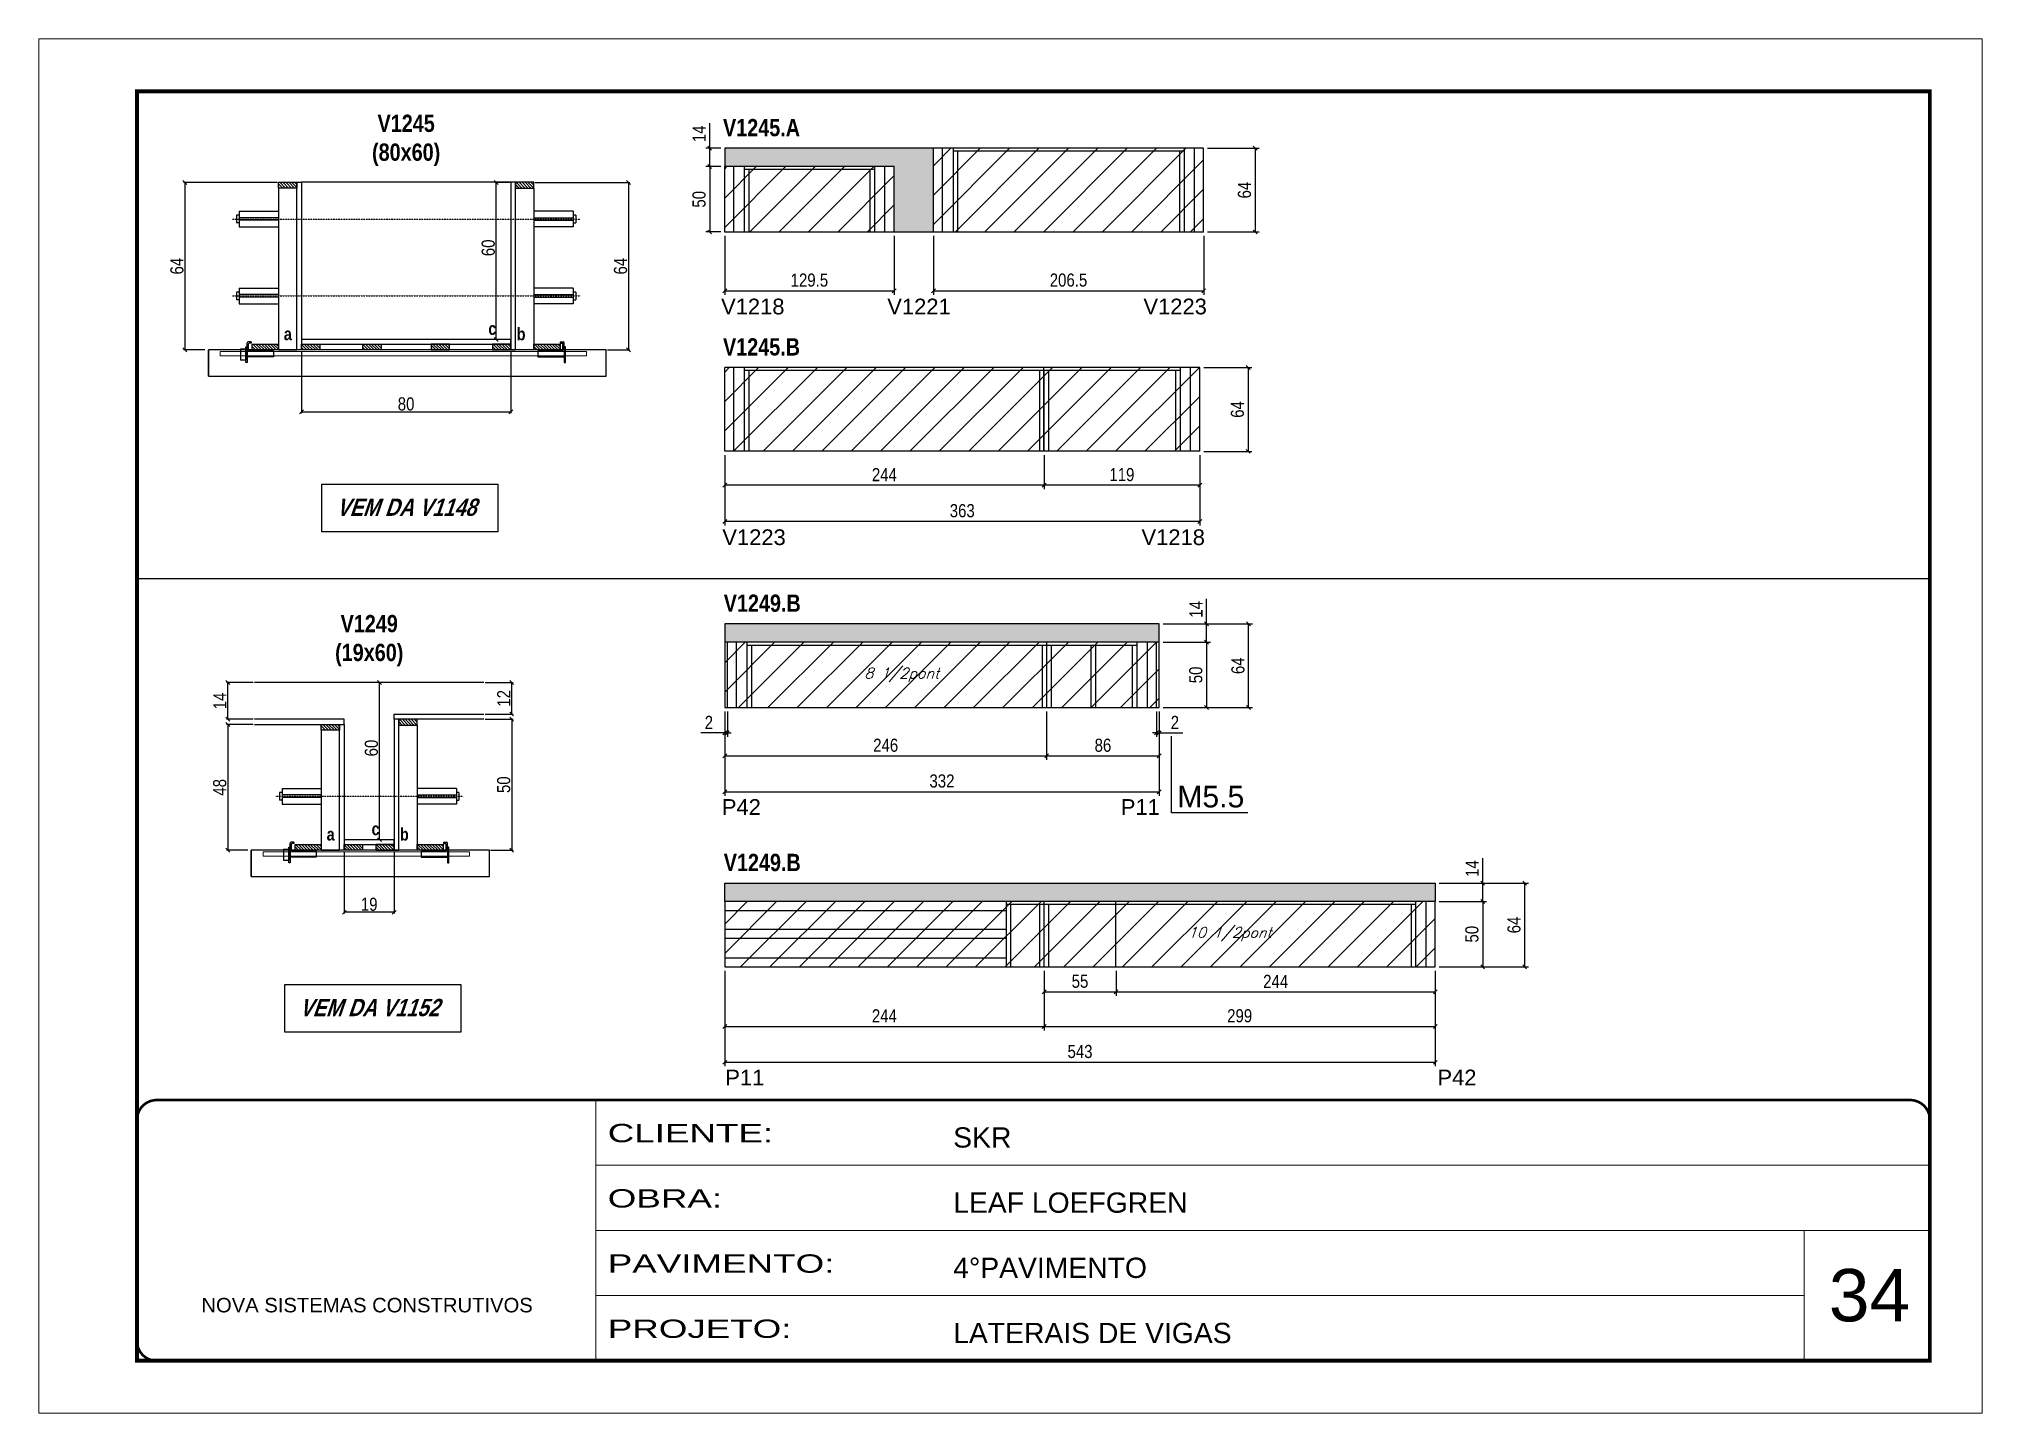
# Model space of a CAD drawing. Extents: x 3309 to 9563, y -2522 to 14608.
# Drawn here: x 4894 to 6379, y 4369 to 5419 of the extents above; entities that cross this region are included whole.
import ezdxf

# ---------------------------------------------------------------- set-up
doc = ezdxf.new("R2010")
doc.units = 0
for name, pattern in [('CONTINUO', [0]), ('DASHED', [0.75, 0.5, -0.25]), ('HIDDEN', [0.375, 0.25, -0.125])]:
    doc.linetypes.add(name, pattern=pattern)
for name, color, linetype in [('5', 5, 'Continuous'), ('barrote', 251, 'Continuous'), ('COTA', 241, 'Continuous'), ('detalhes', 4, 'Continuous'), ('NOMENCLATURA', 7, 'Continuous'), ('Painéis', 200, 'Continuous'), ('presilha', 1, 'Continuous'), ('SARR_2.2x10', 60, 'Continuous'), ('SARR_2.2x7', 40, 'Continuous'), ('SARR_3.5x7', 81, 'Continuous'), ('TENSOR', 3, 'Continuous'), ('texto', 7, 'Continuous')]:
    doc.layers.add(name, color=color, linetype=linetype)
for name, color, linetype, lineweight in [('CARIMBO', 255, 'Continuous', 9), ('CONCRETO', 251, 'Continuous', 25), ('Folhas', 255, 'Continuous', 9), ('Hachura', 251, 'Continuous', 9), ('SARRAFO DE PRESSAO', 251, 'DASHED', 9), ('SCO-___-LAJ', 2, 'Continuous', 0)]:
    doc.layers.add(name, color=color, linetype=linetype, lineweight=lineweight)
doc.styles.add('ARIAL', font='arial.ttf')
doc.styles.add('COTA TECNICA', font='techl___.ttf', dxfattribs={"height": 10})
doc.styles.add('COTA TECNICA 2X', font='techl___.ttf', dxfattribs={"height": 10})
doc.styles.add('Romans', font='romans.shx')
doc.styles.get("Standard").update_dxf_attribs({"font": 'arial.ttf'})
doc.styles.add('TECNICA', font='techb___.ttf', dxfattribs={"height": 10})
doc.styles.add('Tecnologia', font='')
doc.styles.get('Tecnologia').set_extended_font_data('Forgotten Futurist')
doc.dimstyles.new('PAINEL', dxfattribs={"dimtxt": 10, "dimasz": 3, "dimexe": 3, "dimexo": 3, "dimgap": 3, "dimtad": 1, "dimdec": 1, "dimzin": 12, "dimdsep": 46, "dimtxsty": 'COTA TECNICA', "dimblk1": 'OBLIQUE', "dimblk2": 'OBLIQUE', "dimsah": 1, "dimcen": 0.9, "dimclrd": 4, "dimclre": 4, "dimclrt": 240, "dimadec": 1, "dimazin": 3, "dimtfac": 1, "dimtdec": 1, "dimtmove": 0, "dimatfit": 3, "dimfxl": 1, "dimtolj": 1, "dimtzin": 12, "dimarcsym": 0})
doc.dimstyles.new('SECAO', dxfattribs={"dimscale": 0.333333, "dimtxt": 5, "dimasz": 9, "dimexe": 3, "dimexo": 3, "dimgap": 3, "dimtad": 1, "dimdec": 1, "dimlfac": 0.5, "dimzin": 12, "dimdsep": 46, "dimtxsty": 'COTA TECNICA 2X', "dimblk1": 'OBLIQUE', "dimblk2": 'OBLIQUE', "dimsah": 1, "dimcen": 0.9, "dimclrd": 4, "dimclre": 4, "dimclrt": 240, "dimadec": 1, "dimazin": 3, "dimtfac": 1, "dimtdec": 1, "dimtmove": 0, "dimatfit": 3, "dimfxl": 1, "dimtolj": 1, "dimtzin": 12, "dimarcsym": 0})
pattern_1 = [(135, (38363.3265, -118712.7825), (-1.122532015, -1.122532015), [])]
pattern_2 = [(135, (38377.4777, -118330.52), (-1.122532015, -1.122532015), [])]

msp = doc.modelspace()

# ---------------------------------------------------------------- texts
at = {"layer": '5', "linetype": 'Continuous'}
for s, rotation, p in [('V1218', 359.99996, (5415.71, 5208.78, 0)), ('V1221', 359.99996, (5542.72, 5208.78, 0)), ('V1223', 359.99996, (5738.46, 5208.78, 0)), ('V1223', 0.00004, (5416.66, 5032.5, 0)), ('V1218', 0.00004, (5736.98, 5032.5, 0)), ('P42', 0.00004, (5416.29, 4826.37)), ('P11', 0.00004, (5721.17, 4826.37)), ('P11', 359.99996, (5418.94, 4619.69)), ('P42', 359.99996, (5963.14, 4619.69))]:
    msp.add_text(s, height=12, rotation=rotation, dxfattribs=at).set_placement(p)
at = {"layer": 'CARIMBO', "style": 'ARIAL'}
msp.add_text('34', height=40, dxfattribs=at).set_placement((6262.23, 4439.4))
at = {"layer": 'detalhes', "style": 'TECNICA'}
for s, p in [('c', (5237.86, 5193.12)), ('b', (5259.54, 5189)), ('a', (5081.56, 5189.01)), ('a', (5114.31, 4806.75)), ('c', (5148.61, 4810.86)), ('b', (5170.29, 4806.74))]:
    msp.add_text(s, height=9.6, dxfattribs=at).set_placement(p)
at = {"layer": 'NOMENCLATURA', "style": 'TECNICA'}
for s, p in [('V1245.A', (5417.18, 5344.85, 0)), ('V1245.B', (5417.18, 5177.32, 0)), ('V1249.B', (5417.74, 4981.52)), ('V1249.B', (5417.74, 4783.39))]:
    msp.add_text(s, height=13.2, dxfattribs=at).set_placement(p)
at = {"layer": 'NOMENCLATURA', "linetype": 'Continuous'}
msp.add_text('M5.5', height=16.5, dxfattribs=at).set_placement((5764.3, 4832.05))
at = {"layer": 'NOMENCLATURA', "char_height": 13.2, "attachment_point": 2, "style": 'TECNICA'}
for s, insert in [('V1245\\P(80x60)', (5175.04, 5361.34)), ('V1249\\P(19x60)', (5146.82, 4979.08))]:
    msp.add_mtext_dynamic_manual_height_columns(s, width=300.2766, gutter_width=1, heights=[0], dxfattribs=dict(at, insert=insert))
at = {"layer": 'NOMENCLATURA', "char_height": 13.2, "width": 300.2766, "attachment_point": 2, "style": 'TECNICA'}
for s, insert in [('{\\Q19;VEM DA V1148}', (5175.04, 5068)), ('{\\Q19;VEM DA V1152}', (5146.79, 4685.74))]:
    msp.add_mtext(s, dxfattribs=dict(at, insert=insert))
at = {"layer": 'texto', "color": 2, "char_height": 8, "attachment_point": 5, "style": 'Romans'}
for s, insert in [('{\\Q19;\\C256;8 1/2pont}', (5553.76, 4933.33)), ('{\\Q19;\\C256;10 1/2pont}', (5804.46, 4735.21))]:
    msp.add_mtext(s, dxfattribs=dict(at, insert=insert))

# ---------------------------------------------------------------- blocks, each defined once
blk = doc.blocks.new('9999999999')
at = {"color": 30, "linetype": 'CONTINUO'}
for p, q in [((98564.6, 34230.2), (98564.6, 34429.4)), ((98564.6, 34379.6), (99584, 34379.6)), ((98564.6, 34329.8), (99488, 34329.8)), ((99584, 34329.8), (99488, 34329.8)), ((99488, 34329.8), (99488, 34230.2)), ((98564.6, 34280), (99488, 34280))]:
    blk.add_line(p, q, dxfattribs=at)
at = {"color": 30, "linetype": 'CONTINUO', "const_width": 2}
blk.add_lwpolyline([(99584, 34230.2), (99584, 34414.4, 0.414214), (99569, 34429.4), (98229, 34429.4, 0.414214), (98214, 34414.4), (98214, 34245.2, 0.414214), (98229, 34230.2), (99584, 34230.2)], format="xyb", dxfattribs=at)
at = {"layer": 'Folhas'}
blk.add_lwpolyline([(98139, 34190.2), (99624, 34190.2), (99624, 35240.2), (98139, 35240.2)], close=True, dxfattribs=at)
at = {"layer": 'Folhas', "color": 30, "const_width": 3}
blk.add_lwpolyline([(98214, 34230.2), (99584, 34230.2), (99584, 35200.2), (98214, 35200.2)], close=True, dxfattribs=at)
at = {"color": 7, "linetype": 'Continuous', "ltscale": 5, "style": 'ARIAL'}
for s, height, p in [('SKR', 15.48, (98837.7, 34393.1)), ('LEAF LOEFGREN', 15.483, (98837.7, 34343.3)), ('4°PAVIMENTO', 15.483, (98837.7, 34293.5)), ('NOVA SISTEMAS CONSTRUTIVOS', 11.059, (98263.2, 34267.2)), ('LATERAIS DE VIGAS', 15.483, (98837.7, 34243.7))]:
    blk.add_text(s, height=height, dxfattribs=at).set_placement(p)
at = {"layer": 'Folhas', "color": 7, "style": 'Tecnologia', "width": 1.5}
for s, p in [('CLIENTE:', (98573.7, 34397.2)), ('OBRA:', (98573.7, 34347.3)), ('PAVIMENTO:', (98573.7, 34297.5)), ('PROJETO:', (98573.7, 34247.7))]:
    blk.add_text(s, height=14, dxfattribs=at).set_placement(p)
blk = doc.blocks.new('_Oblique')
at = {"color": 0, "linetype": 'ByBlock', "lineweight": -2}
blk.add_line((-0.5, -0.5), (0.5, 0.5), dxfattribs=at)
blk = doc.blocks.new('*D772')
at = {"layer": 'COTA', "color": 4, "lineweight": -2, "transparency": 16777216}
for p, q in [((5127.8, 4798.4), (5127.8, 4750.9)), ((5165.8, 4798.4), (5165.8, 4750.9)), ((5165.8, 4751.9), (5127.8, 4751.9))]:
    blk.add_line(p, q, dxfattribs=at)
at = {"layer": 'Defpoints', "color": 0, "transparency": 16777216}
for p in [(5127.8, 4799.4), (5165.8, 4799.4), (5127.8, 4751.9)]:
    blk.add_point(p, dxfattribs=at)
at = {"layer": 'COTA', "color": 4, "lineweight": -2, "transparency": 16777216, "xscale": 3, "yscale": 3, "zscale": 3, "rotation": 180}
blk.add_blockref('_Oblique', (5127.8, 4751.9), dxfattribs=at)
at = {"layer": 'COTA', "color": 4, "lineweight": -2, "transparency": 16777216, "xscale": 3, "yscale": 3, "zscale": 3}
blk.add_blockref('_Oblique', (5165.8, 4751.9), dxfattribs=at)
at = {"layer": 'COTA', "color": 240, "transparency": 16777216, "insert": (5146.8, 4758), "char_height": 10, "attachment_point": 5, "style": 'COTA TECNICA 2X'}
blk.add_mtext('\\A1;19', dxfattribs=at)
blk = doc.blocks.new('PRESILHA METÁLICA 1')
at = {"layer": 'presilha'}
for p, q in [((0, 13), (6, 13)), ((0, 13), (0, 0)), ((6, 0), (0, 0)), ((6, 15.5), (7.5, 15.5)), ((6, -2.5), (6, 15.5)), ((6, 13), (6, 0)), ((7.5, 10.6), (7.5, 19.9)), ((7.5, 15.5), (7.5, -2.5)), ((37.5, 4.1), (7.5, 4.1)), ((12, 21), (8.6, 21)), ((9, 11.6), (9, 18.9)), ((12, 19.5), (9.6, 19.5)), ((37.5, 11), (9.6, 11)), ((12, 21), (12, 19.5)), ((37.5, 11), (37.5, 4.1)), ((7.5, -2.5), (6, -2.5))]:
    blk.add_line(p, q, dxfattribs=at)
for centre, radius, start, end in [((8.6, 19.9), 1.14, 90, 180), ((9.6, 18.9), 0.57, 90, 180), ((9.6, 11.6), 0.57, 180, 270)]:
    blk.add_arc(centre, radius, start, end, dxfattribs=at)
blk = doc.blocks.new('PRESILHA METÁLICA 2')
at = {"layer": 'presilha'}
for p, q in [((-5.2, 23.5), (-5.2, 22)), ((-5.2, 23.5), (-1.9, 23.5)), ((-0.8, 14.6), (-0.8, 22.4)), ((-30.8, 13.5), (-30.8, 6.6)), ((-30.8, 13.5), (-2.8, 13.5)), ((-30.8, 6.6), (-0.8, 6.6)), ((-5.2, 22), (-2.8, 22)), ((-2.2, 14.1), (-2.2, 21.4)), ((0.8, 18), (-0.8, 18)), ((-0.8, 18), (-0.8, 0)), ((-0.8, 0), (0.8, 0)), ((0.8, 0), (0.8, 18))]:
    blk.add_line(p, q, dxfattribs=at)
for centre, radius, start, end in [((-1.9, 22.4), 1.14, 0, 90), ((-2.8, 21.4), 0.57, 0, 90), ((-2.8, 14.1), 0.57, 270, 0)]:
    blk.add_arc(centre, radius, start, end, dxfattribs=at)
blk = doc.blocks.new('*D773')
at = {"layer": 'COTA', "color": 4, "lineweight": -2, "transparency": 16777216}
for p, q in [((5058.1, 4895.4), (5037.7, 4895.4)), ((5038.7, 4895.4), (5038.7, 4799.4)), ((5054, 4799.4), (5037.7, 4799.4))]:
    blk.add_line(p, q, dxfattribs=at)
at = {"layer": 'Defpoints', "color": 0, "transparency": 16777216}
for p in [(5059.1, 4895.4), (5038.7, 4799.4), (5055, 4799.4)]:
    blk.add_point(p, dxfattribs=at)
at = {"layer": 'COTA', "color": 4, "lineweight": -2, "transparency": 16777216, "xscale": 3, "yscale": 3, "zscale": 3}
for p, rotation in [((5038.7, 4895.4), 90), ((5038.7, 4799.4), 270)]:
    blk.add_blockref('_Oblique', p, dxfattribs=dict(at, rotation=rotation))
at = {"layer": 'COTA', "color": 240, "transparency": 16777216, "insert": (5032.6, 4847.4), "char_height": 10, "attachment_point": 5, "rotation": 90, "style": 'COTA TECNICA 2X'}
blk.add_mtext('\\A1;48', dxfattribs=at)
blk = doc.blocks.new('*D774')
at = {"layer": 'COTA', "color": 4, "lineweight": -2, "transparency": 16777216}
for p, q in [((5235.5, 4899.4), (5256.7, 4899.4)), ((5255.7, 4899.4), (5255.7, 4799.4)), ((5239.6, 4799.4), (5256.7, 4799.4))]:
    blk.add_line(p, q, dxfattribs=at)
at = {"layer": 'Defpoints', "color": 0, "transparency": 16777216}
for p in [(5234.5, 4899.4), (5238.6, 4799.4), (5255.7, 4799.4)]:
    blk.add_point(p, dxfattribs=at)
at = {"layer": 'COTA', "color": 4, "lineweight": -2, "transparency": 16777216, "xscale": 3, "yscale": 3, "zscale": 3}
for p, rotation in [((5255.7, 4899.4), 90), ((5255.7, 4799.4), 270)]:
    blk.add_blockref('_Oblique', p, dxfattribs=dict(at, rotation=rotation))
at = {"layer": 'COTA', "color": 240, "transparency": 16777216, "insert": (5249.6, 4849.4), "char_height": 10, "attachment_point": 5, "rotation": 90, "style": 'COTA TECNICA 2X'}
blk.add_mtext('\\A1;50', dxfattribs=at)
blk = doc.blocks.new('*D775')
at = {"layer": 'COTA', "color": 4, "lineweight": -2, "transparency": 16777216}
for p, q in [((5164.8, 4927.4), (5153.6, 4927.4)), ((5154.6, 4807.4), (5154.6, 4927.4)), ((5164.8, 4807.4), (5153.6, 4807.4))]:
    blk.add_line(p, q, dxfattribs=at)
at = {"layer": 'Defpoints', "color": 0, "transparency": 16777216}
for p in [(5154.6, 4927.4), (5165.8, 4927.4), (5165.8, 4807.4)]:
    blk.add_point(p, dxfattribs=at)
at = {"layer": 'COTA', "color": 4, "lineweight": -2, "transparency": 16777216, "xscale": 3, "yscale": 3, "zscale": 3}
for p, rotation in [((5154.6, 4927.4), 90), ((5154.6, 4807.4), 270)]:
    blk.add_blockref('_Oblique', p, dxfattribs=dict(at, rotation=rotation))
at = {"layer": 'COTA', "color": 240, "transparency": 16777216, "insert": (5148.5, 4877.4), "char_height": 10, "attachment_point": 5, "rotation": 90, "style": 'COTA TECNICA 2X'}
blk.add_mtext('\\A1;60', dxfattribs=at)
blk = doc.blocks.new('*D776')
at = {"layer": 'COTA', "color": 4, "lineweight": -2, "transparency": 16777216}
for p, q in [((5235.5, 4927.4), (5256.7, 4927.4)), ((5255.7, 4903.4), (5255.7, 4927.4)), ((5235.5, 4903.4), (5256.7, 4903.4))]:
    blk.add_line(p, q, dxfattribs=at)
at = {"layer": 'Defpoints', "color": 0, "transparency": 16777216}
for p in [(5234.5, 4927.4), (5255.7, 4927.4), (5234.5, 4903.4)]:
    blk.add_point(p, dxfattribs=at)
at = {"layer": 'COTA', "color": 4, "lineweight": -2, "transparency": 16777216, "xscale": 3, "yscale": 3, "zscale": 3}
for p, rotation in [((5255.7, 4927.4), 90), ((5255.7, 4903.4), 270)]:
    blk.add_blockref('_Oblique', p, dxfattribs=dict(at, rotation=rotation))
at = {"layer": 'COTA', "color": 240, "transparency": 16777216, "insert": (5249.6, 4915.4), "char_height": 10, "attachment_point": 5, "rotation": 90, "style": 'COTA TECNICA 2X'}
blk.add_mtext('\\A1;12', dxfattribs=at)
blk = doc.blocks.new('*D777')
at = {"layer": 'COTA', "color": 4, "lineweight": -2, "transparency": 16777216}
for p, q in [((5058.1, 4927.4), (5037.7, 4927.4)), ((5038.7, 4899.4), (5038.7, 4927.4)), ((5058.1, 4899.4), (5037.7, 4899.4))]:
    blk.add_line(p, q, dxfattribs=at)
at = {"layer": 'Defpoints', "color": 0, "transparency": 16777216}
for p in [(5038.7, 4927.4), (5059.1, 4927.4), (5059.1, 4899.4)]:
    blk.add_point(p, dxfattribs=at)
at = {"layer": 'COTA', "color": 4, "lineweight": -2, "transparency": 16777216, "xscale": 3, "yscale": 3, "zscale": 3}
for p, rotation in [((5038.7, 4927.4), 90), ((5038.7, 4899.4), 270)]:
    blk.add_blockref('_Oblique', p, dxfattribs=dict(at, rotation=rotation))
at = {"layer": 'COTA', "color": 240, "transparency": 16777216, "insert": (5032.7, 4913.4), "char_height": 10, "attachment_point": 5, "rotation": 90, "style": 'COTA TECNICA 2X'}
blk.add_mtext('\\A1;14', dxfattribs=at)
blk = doc.blocks.new('*D778')
at = {"layer": 'COTA', "color": 4, "lineweight": -2, "transparency": 16777216}
for p, q in [((5418.5, 4905.3), (5418.5, 4840.9)), ((5750.5, 4905.3), (5750.5, 4840.9)), ((5418.5, 4843.9), (5750.5, 4843.9))]:
    blk.add_line(p, q, dxfattribs=at)
at = {"layer": 'Defpoints', "color": 0, "transparency": 16777216}
for p in [(5418.5, 4908.3), (5750.5, 4908.3), (5750.5, 4843.9)]:
    blk.add_point(p, dxfattribs=at)
at = {"layer": 'COTA', "color": 4, "lineweight": -2, "transparency": 16777216, "xscale": 3, "yscale": 3, "zscale": 3, "rotation": 180}
blk.add_blockref('_Oblique', (5418.5, 4843.9), dxfattribs=at)
at = {"layer": 'COTA', "color": 4, "lineweight": -2, "transparency": 16777216, "xscale": 3, "yscale": 3, "zscale": 3}
blk.add_blockref('_Oblique', (5750.5, 4843.9), dxfattribs=at)
at = {"layer": 'COTA', "color": 240, "transparency": 16777216, "insert": (5584.5, 4852.2), "char_height": 10, "attachment_point": 5, "style": 'COTA TECNICA'}
blk.add_mtext('\\A1;332', dxfattribs=at)
blk = doc.blocks.new('*D779')
at = {"layer": 'COTA', "color": 4, "lineweight": -2, "transparency": 16777216}
for p, q in [((5418.5, 4905.3), (5418.5, 4868.4)), ((5664.5, 4905.3), (5664.5, 4868.4)), ((5418.5, 4871.4), (5664.5, 4871.4))]:
    blk.add_line(p, q, dxfattribs=at)
at = {"layer": 'Defpoints', "color": 0, "transparency": 16777216}
for p in [(5418.5, 4908.3), (5664.5, 4908.3), (5664.5, 4871.4)]:
    blk.add_point(p, dxfattribs=at)
at = {"layer": 'COTA', "color": 4, "lineweight": -2, "transparency": 16777216, "xscale": 3, "yscale": 3, "zscale": 3, "rotation": 180}
blk.add_blockref('_Oblique', (5418.5, 4871.4), dxfattribs=at)
at = {"layer": 'COTA', "color": 4, "lineweight": -2, "transparency": 16777216, "xscale": 3, "yscale": 3, "zscale": 3}
blk.add_blockref('_Oblique', (5664.5, 4871.4), dxfattribs=at)
at = {"layer": 'COTA', "color": 240, "transparency": 16777216, "insert": (5541.5, 4879.5), "char_height": 10, "attachment_point": 5, "style": 'COTA TECNICA'}
blk.add_mtext('\\A1;246', dxfattribs=at)
blk = doc.blocks.new('*D780')
at = {"layer": 'COTA', "color": 4, "lineweight": -2, "transparency": 16777216}
for p, q in [((5664.5, 4905.3), (5664.5, 4868.4)), ((5750.5, 4905.3), (5750.5, 4868.4)), ((5664.5, 4871.4), (5750.5, 4871.4))]:
    blk.add_line(p, q, dxfattribs=at)
at = {"layer": 'Defpoints', "color": 0, "transparency": 16777216}
for p in [(5664.5, 4908.3), (5750.5, 4908.3), (5750.5, 4871.4)]:
    blk.add_point(p, dxfattribs=at)
at = {"layer": 'COTA', "color": 4, "lineweight": -2, "transparency": 16777216, "xscale": 3, "yscale": 3, "zscale": 3, "rotation": 180}
blk.add_blockref('_Oblique', (5664.5, 4871.4), dxfattribs=at)
at = {"layer": 'COTA', "color": 4, "lineweight": -2, "transparency": 16777216, "xscale": 3, "yscale": 3, "zscale": 3}
blk.add_blockref('_Oblique', (5750.5, 4871.4), dxfattribs=at)
at = {"layer": 'COTA', "color": 240, "transparency": 16777216, "insert": (5707.5, 4879.5), "char_height": 10, "attachment_point": 5, "style": 'COTA TECNICA'}
blk.add_mtext('\\A1;86', dxfattribs=at)
blk = doc.blocks.new('*D781')
at = {"layer": 'COTA', "color": 4, "lineweight": -2, "transparency": 16777216}
for p, q in [((5753.5, 4958.3), (5789.7, 4958.3)), ((5786.7, 4958.3), (5786.7, 4908.3)), ((5753.5, 4908.3), (5789.7, 4908.3))]:
    blk.add_line(p, q, dxfattribs=at)
at = {"layer": 'Defpoints', "color": 0, "transparency": 16777216}
for p in [(5750.5, 4958.3), (5750.5, 4908.3), (5786.7, 4908.3)]:
    blk.add_point(p, dxfattribs=at)
at = {"layer": 'COTA', "color": 4, "lineweight": -2, "transparency": 16777216, "xscale": 3, "yscale": 3, "zscale": 3}
for p, rotation in [((5786.7, 4958.3), 90), ((5786.7, 4908.3), 270)]:
    blk.add_blockref('_Oblique', p, dxfattribs=dict(at, rotation=rotation))
at = {"layer": 'COTA', "color": 240, "transparency": 16777216, "insert": (5778.5, 4933.3), "char_height": 10, "attachment_point": 5, "rotation": 90, "style": 'COTA TECNICA'}
blk.add_mtext('\\A1;50', dxfattribs=at)
blk = doc.blocks.new('*D782')
at = {"layer": 'COTA', "color": 4, "lineweight": -2, "transparency": 16777216}
for p, q in [((5786.7, 4972.3), (5786.7, 4991.4)), ((5753.5, 4972.3), (5789.7, 4972.3)), ((5786.7, 4958.3), (5786.7, 4972.3)), ((5753.5, 4958.3), (5789.7, 4958.3))]:
    blk.add_line(p, q, dxfattribs=at)
at = {"layer": 'Defpoints', "color": 0, "transparency": 16777216}
for p in [(5750.5, 4972.3), (5786.7, 4972.3), (5750.5, 4958.3)]:
    blk.add_point(p, dxfattribs=at)
at = {"layer": 'COTA', "color": 4, "lineweight": -2, "transparency": 16777216, "xscale": 3, "yscale": 3, "zscale": 3}
for p, rotation in [((5786.7, 4972.3), 90), ((5786.7, 4958.3), 270)]:
    blk.add_blockref('_Oblique', p, dxfattribs=dict(at, rotation=rotation))
at = {"layer": 'COTA', "color": 240, "transparency": 16777216, "insert": (5778.6, 4983.4), "char_height": 10, "attachment_point": 5, "rotation": 90, "style": 'COTA TECNICA'}
blk.add_mtext('\\A1;14', dxfattribs=at)
blk = doc.blocks.new('*D783')
at = {"layer": 'COTA', "color": 4, "lineweight": -2, "transparency": 16777216}
for p, q in [((5753.5, 4972.3), (5821.8, 4972.3)), ((5818.8, 4908.3), (5818.8, 4972.3)), ((5753.5, 4908.3), (5821.8, 4908.3))]:
    blk.add_line(p, q, dxfattribs=at)
at = {"layer": 'Defpoints', "color": 0, "transparency": 16777216}
for p in [(5750.5, 4972.3), (5818.8, 4972.3), (5750.5, 4908.3)]:
    blk.add_point(p, dxfattribs=at)
at = {"layer": 'COTA', "color": 4, "lineweight": -2, "transparency": 16777216, "xscale": 3, "yscale": 3, "zscale": 3}
for p, rotation in [((5818.8, 4972.3), 90), ((5818.8, 4908.3), 270)]:
    blk.add_blockref('_Oblique', p, dxfattribs=dict(at, rotation=rotation))
at = {"layer": 'COTA', "color": 240, "transparency": 16777216, "insert": (5810.7, 4940.3), "char_height": 10, "attachment_point": 5, "rotation": 90, "style": 'COTA TECNICA'}
blk.add_mtext('\\A1;64', dxfattribs=at)
blk = doc.blocks.new('*D784')
at = {"layer": 'COTA', "color": 4, "lineweight": -2, "transparency": 16777216}
for p, q in [((5418.5, 4707.2), (5418.5, 4634.3)), ((5961.5, 4707.2), (5961.5, 4634.3)), ((5418.5, 4637.3), (5961.5, 4637.3))]:
    blk.add_line(p, q, dxfattribs=at)
at = {"layer": 'Defpoints', "color": 0, "transparency": 16777216}
for p in [(5418.5, 4710.2), (5961.5, 4710.2), (5961.5, 4637.3)]:
    blk.add_point(p, dxfattribs=at)
at = {"layer": 'COTA', "color": 4, "lineweight": -2, "transparency": 16777216, "xscale": 3, "yscale": 3, "zscale": 3, "rotation": 180}
blk.add_blockref('_Oblique', (5418.5, 4637.3), dxfattribs=at)
at = {"layer": 'COTA', "color": 4, "lineweight": -2, "transparency": 16777216, "xscale": 3, "yscale": 3, "zscale": 3}
blk.add_blockref('_Oblique', (5961.5, 4637.3), dxfattribs=at)
at = {"layer": 'COTA', "color": 240, "transparency": 16777216, "insert": (5690, 4645.5), "char_height": 10, "attachment_point": 5, "style": 'COTA TECNICA'}
blk.add_mtext('\\A1;543', dxfattribs=at)
blk = doc.blocks.new('*D785')
at = {"layer": 'COTA', "color": 4, "lineweight": -2, "transparency": 16777216}
for p, q in [((5418.5, 4707.2), (5418.5, 4661.7)), ((5662.5, 4707.2), (5662.5, 4661.7)), ((5418.5, 4664.7), (5662.5, 4664.7))]:
    blk.add_line(p, q, dxfattribs=at)
at = {"layer": 'Defpoints', "color": 0, "transparency": 16777216}
for p in [(5418.5, 4710.2), (5662.5, 4710.2), (5662.5, 4664.7)]:
    blk.add_point(p, dxfattribs=at)
at = {"layer": 'COTA', "color": 4, "lineweight": -2, "transparency": 16777216, "xscale": 3, "yscale": 3, "zscale": 3, "rotation": 180}
blk.add_blockref('_Oblique', (5418.5, 4664.7), dxfattribs=at)
at = {"layer": 'COTA', "color": 4, "lineweight": -2, "transparency": 16777216, "xscale": 3, "yscale": 3, "zscale": 3}
blk.add_blockref('_Oblique', (5662.5, 4664.7), dxfattribs=at)
at = {"layer": 'COTA', "color": 240, "transparency": 16777216, "insert": (5540.5, 4672.8), "char_height": 10, "attachment_point": 5, "style": 'COTA TECNICA'}
blk.add_mtext('\\A1;244', dxfattribs=at)
blk = doc.blocks.new('*D786')
at = {"layer": 'COTA', "color": 4, "lineweight": -2, "transparency": 16777216}
for p, q in [((5662.5, 4707.2), (5662.5, 4661.7)), ((5961.5, 4707.2), (5961.5, 4661.7)), ((5662.5, 4664.7), (5961.5, 4664.7))]:
    blk.add_line(p, q, dxfattribs=at)
at = {"layer": 'Defpoints', "color": 0, "transparency": 16777216}
for p in [(5662.5, 4710.2), (5961.5, 4710.2), (5961.5, 4664.7)]:
    blk.add_point(p, dxfattribs=at)
at = {"layer": 'COTA', "color": 4, "lineweight": -2, "transparency": 16777216, "xscale": 3, "yscale": 3, "zscale": 3, "rotation": 180}
blk.add_blockref('_Oblique', (5662.5, 4664.7), dxfattribs=at)
at = {"layer": 'COTA', "color": 4, "lineweight": -2, "transparency": 16777216, "xscale": 3, "yscale": 3, "zscale": 3}
blk.add_blockref('_Oblique', (5961.5, 4664.7), dxfattribs=at)
at = {"layer": 'COTA', "color": 240, "transparency": 16777216, "insert": (5812, 4672.8), "char_height": 10, "attachment_point": 5, "style": 'COTA TECNICA'}
blk.add_mtext('\\A1;299', dxfattribs=at)
blk = doc.blocks.new('*D787')
at = {"layer": 'COTA', "color": 4, "lineweight": -2, "transparency": 16777216}
for p, q in [((5662.5, 4707.2), (5662.5, 4688.1)), ((5717.5, 4707.2), (5717.5, 4688.1)), ((5662.5, 4691.1), (5717.5, 4691.1))]:
    blk.add_line(p, q, dxfattribs=at)
at = {"layer": 'Defpoints', "color": 0, "transparency": 16777216}
for p in [(5662.5, 4710.2), (5717.5, 4710.2), (5717.5, 4691.1)]:
    blk.add_point(p, dxfattribs=at)
at = {"layer": 'COTA', "color": 4, "lineweight": -2, "transparency": 16777216, "xscale": 3, "yscale": 3, "zscale": 3, "rotation": 180}
blk.add_blockref('_Oblique', (5662.5, 4691.1), dxfattribs=at)
at = {"layer": 'COTA', "color": 4, "lineweight": -2, "transparency": 16777216, "xscale": 3, "yscale": 3, "zscale": 3}
blk.add_blockref('_Oblique', (5717.5, 4691.1), dxfattribs=at)
at = {"layer": 'COTA', "color": 240, "transparency": 16777216, "insert": (5690, 4699.2), "char_height": 10, "attachment_point": 5, "style": 'COTA TECNICA'}
blk.add_mtext('\\A1;55', dxfattribs=at)
blk = doc.blocks.new('*D788')
at = {"layer": 'COTA', "color": 4, "lineweight": -2, "transparency": 16777216}
for p, q in [((5717.5, 4707.2), (5717.5, 4688.1)), ((5961.5, 4707.2), (5961.5, 4688.1)), ((5717.5, 4691.1), (5961.5, 4691.1))]:
    blk.add_line(p, q, dxfattribs=at)
at = {"layer": 'Defpoints', "color": 0, "transparency": 16777216}
for p in [(5717.5, 4710.2), (5961.5, 4710.2), (5961.5, 4691.1)]:
    blk.add_point(p, dxfattribs=at)
at = {"layer": 'COTA', "color": 4, "lineweight": -2, "transparency": 16777216, "xscale": 3, "yscale": 3, "zscale": 3, "rotation": 180}
blk.add_blockref('_Oblique', (5717.5, 4691.1), dxfattribs=at)
at = {"layer": 'COTA', "color": 4, "lineweight": -2, "transparency": 16777216, "xscale": 3, "yscale": 3, "zscale": 3}
blk.add_blockref('_Oblique', (5961.5, 4691.1), dxfattribs=at)
at = {"layer": 'COTA', "color": 240, "transparency": 16777216, "insert": (5839.5, 4699.1), "char_height": 10, "attachment_point": 5, "style": 'COTA TECNICA'}
blk.add_mtext('\\A1;244', dxfattribs=at)
blk = doc.blocks.new('*D1163')
at = {"layer": 'COTA', "color": 4, "lineweight": -2, "transparency": 16777216}
for p, q in [((5076.4, 5309.6), (5005, 5309.6)), ((5006, 5309.6), (5006, 5181.6)), ((5021.2, 5181.6), (5005, 5181.6))]:
    blk.add_line(p, q, dxfattribs=at)
at = {"layer": 'Defpoints', "color": 0, "transparency": 16777216}
for p in [(5077.4, 5309.6), (5006, 5181.6), (5022.2, 5181.6)]:
    blk.add_point(p, dxfattribs=at)
at = {"layer": 'COTA', "color": 4, "lineweight": -2, "transparency": 16777216, "xscale": 3, "yscale": 3, "zscale": 3}
for p, rotation in [((5006, 5309.6), 90), ((5006, 5181.6), 270)]:
    blk.add_blockref('_Oblique', p, dxfattribs=dict(at, rotation=rotation))
at = {"layer": 'COTA', "color": 240, "transparency": 16777216, "insert": (4999.9, 5245.6), "char_height": 10, "attachment_point": 5, "rotation": 90, "style": 'COTA TECNICA 2X'}
blk.add_mtext('\\A1;64', dxfattribs=at)
blk = doc.blocks.new('*D1164')
at = {"layer": 'COTA', "color": 4, "lineweight": -2, "transparency": 16777216}
for p, q in [((5273.6, 5309.6), (5346, 5309.6)), ((5345, 5309.6), (5345, 5181.6)), ((5328.9, 5181.6), (5346, 5181.6))]:
    blk.add_line(p, q, dxfattribs=at)
at = {"layer": 'Defpoints', "color": 0, "transparency": 16777216}
for p in [(5272.6, 5309.6), (5327.9, 5181.6), (5345, 5181.6)]:
    blk.add_point(p, dxfattribs=at)
at = {"layer": 'COTA', "color": 4, "lineweight": -2, "transparency": 16777216, "xscale": 3, "yscale": 3, "zscale": 3}
for p, rotation in [((5345, 5309.6), 90), ((5345, 5181.6), 270)]:
    blk.add_blockref('_Oblique', p, dxfattribs=dict(at, rotation=rotation))
at = {"layer": 'COTA', "color": 240, "transparency": 16777216, "insert": (5338.9, 5245.6), "char_height": 10, "attachment_point": 5, "rotation": 90, "style": 'COTA TECNICA 2X'}
blk.add_mtext('\\A1;64', dxfattribs=at)
blk = doc.blocks.new('*D1165')
at = {"layer": 'COTA', "color": 4, "lineweight": -2, "transparency": 16777216}
for p, q in [((5254, 5309.6), (5242.9, 5309.6)), ((5243.9, 5189.6), (5243.9, 5309.6)), ((5254, 5189.6), (5242.9, 5189.6))]:
    blk.add_line(p, q, dxfattribs=at)
at = {"layer": 'Defpoints', "color": 0, "transparency": 16777216}
for p in [(5243.9, 5309.6), (5255, 5309.6), (5255, 5189.6)]:
    blk.add_point(p, dxfattribs=at)
at = {"layer": 'COTA', "color": 4, "lineweight": -2, "transparency": 16777216, "xscale": 3, "yscale": 3, "zscale": 3}
for p, rotation in [((5243.9, 5309.6), 90), ((5243.9, 5189.6), 270)]:
    blk.add_blockref('_Oblique', p, dxfattribs=dict(at, rotation=rotation))
at = {"layer": 'COTA', "color": 240, "transparency": 16777216, "insert": (5237.8, 5259.6), "char_height": 10, "attachment_point": 5, "rotation": 90, "style": 'COTA TECNICA 2X'}
blk.add_mtext('\\A1;60', dxfattribs=at)
blk = doc.blocks.new('*D1171')
at = {"layer": 'COTA', "color": 4, "lineweight": -2, "transparency": 16777216}
for p, q in [((5095, 5180.6), (5095, 5133.2)), ((5255, 5180.6), (5255, 5133.2)), ((5095, 5134.2), (5255, 5134.2))]:
    blk.add_line(p, q, dxfattribs=at)
at = {"layer": 'Defpoints', "color": 0, "transparency": 16777216}
for p in [(5095, 5181.6), (5255, 5181.6), (5255, 5134.2)]:
    blk.add_point(p, dxfattribs=at)
at = {"layer": 'COTA', "color": 4, "lineweight": -2, "transparency": 16777216, "xscale": 3, "yscale": 3, "zscale": 3, "rotation": 180}
blk.add_blockref('_Oblique', (5095, 5134.2), dxfattribs=at)
at = {"layer": 'COTA', "color": 4, "lineweight": -2, "transparency": 16777216, "xscale": 3, "yscale": 3, "zscale": 3}
blk.add_blockref('_Oblique', (5255, 5134.2), dxfattribs=at)
at = {"layer": 'COTA', "color": 240, "transparency": 16777216, "insert": (5175, 5140.3), "char_height": 10, "attachment_point": 5, "style": 'COTA TECNICA 2X'}
blk.add_mtext('\\A1;80', dxfattribs=at)
blk = doc.blocks.new('*D1177')
at = {"layer": 'COTA', "color": 4, "lineweight": -2, "transparency": 16777216}
for p, q in [((5964.5, 4760.2), (6000.7, 4760.2)), ((5997.7, 4760.2), (5997.7, 4710.2)), ((5964.5, 4710.2), (6000.7, 4710.2))]:
    blk.add_line(p, q, dxfattribs=at)
at = {"layer": 'Defpoints', "color": 0, "transparency": 16777216}
for p in [(5961.5, 4760.2), (5961.5, 4710.2), (5997.7, 4710.2)]:
    blk.add_point(p, dxfattribs=at)
at = {"layer": 'COTA', "color": 4, "lineweight": -2, "transparency": 16777216, "xscale": 3, "yscale": 3, "zscale": 3}
for p, rotation in [((5997.7, 4760.2), 90), ((5997.7, 4710.2), 270)]:
    blk.add_blockref('_Oblique', p, dxfattribs=dict(at, rotation=rotation))
at = {"layer": 'COTA', "color": 240, "transparency": 16777216, "insert": (5989.5, 4735.2), "char_height": 10, "attachment_point": 5, "rotation": 90, "style": 'COTA TECNICA'}
blk.add_mtext('\\A1;50', dxfattribs=at)
blk = doc.blocks.new('*D1178')
at = {"layer": 'COTA', "color": 4, "lineweight": -2, "transparency": 16777216}
for p, q in [((5997.7, 4774.2), (5997.7, 4793.3)), ((5964.5, 4774.2), (6000.7, 4774.2)), ((5997.7, 4760.2), (5997.7, 4774.2)), ((5964.5, 4760.2), (6000.7, 4760.2))]:
    blk.add_line(p, q, dxfattribs=at)
at = {"layer": 'Defpoints', "color": 0, "transparency": 16777216}
for p in [(5961.5, 4774.2), (5997.7, 4774.2), (5961.5, 4760.2)]:
    blk.add_point(p, dxfattribs=at)
at = {"layer": 'COTA', "color": 4, "lineweight": -2, "transparency": 16777216, "xscale": 3, "yscale": 3, "zscale": 3}
for p, rotation in [((5997.7, 4774.2), 90), ((5997.7, 4760.2), 270)]:
    blk.add_blockref('_Oblique', p, dxfattribs=dict(at, rotation=rotation))
at = {"layer": 'COTA', "color": 240, "transparency": 16777216, "insert": (5989.6, 4785.3), "char_height": 10, "attachment_point": 5, "rotation": 90, "style": 'COTA TECNICA'}
blk.add_mtext('\\A1;14', dxfattribs=at)
blk = doc.blocks.new('*D1179')
at = {"layer": 'COTA', "color": 4, "lineweight": -2, "transparency": 16777216}
for p, q in [((5964.5, 4774.2), (6032.8, 4774.2)), ((6029.8, 4710.2), (6029.8, 4774.2)), ((5964.5, 4710.2), (6032.8, 4710.2))]:
    blk.add_line(p, q, dxfattribs=at)
at = {"layer": 'Defpoints', "color": 0, "transparency": 16777216}
for p in [(5961.5, 4774.2), (6029.8, 4774.2), (5961.5, 4710.2)]:
    blk.add_point(p, dxfattribs=at)
at = {"layer": 'COTA', "color": 4, "lineweight": -2, "transparency": 16777216, "xscale": 3, "yscale": 3, "zscale": 3}
for p, rotation in [((6029.8, 4774.2), 90), ((6029.8, 4710.2), 270)]:
    blk.add_blockref('_Oblique', p, dxfattribs=dict(at, rotation=rotation))
at = {"layer": 'COTA', "color": 240, "transparency": 16777216, "insert": (6021.7, 4742.2), "char_height": 10, "attachment_point": 5, "rotation": 90, "style": 'COTA TECNICA'}
blk.add_mtext('\\A1;64', dxfattribs=at)
blk = doc.blocks.new('*D2792')
at = {"layer": 'COTA', "color": 4, "lineweight": -2, "transparency": 16777216}
for p, q in [((5578, 5268.7), (5578, 5223.8)), ((5784.5, 5268.7), (5784.5, 5223.8)), ((5578, 5226.8), (5784.5, 5226.8))]:
    blk.add_line(p, q, dxfattribs=at)
at = {"layer": 'Defpoints', "color": 0, "transparency": 16777216}
for p in [(5578, 5271.7), (5784.5, 5271.7), (5784.5, 5226.8)]:
    blk.add_point(p, dxfattribs=at)
at = {"layer": 'COTA', "color": 4, "lineweight": -2, "transparency": 16777216, "xscale": 3, "yscale": 3, "zscale": 3, "rotation": 180}
blk.add_blockref('_Oblique', (5578, 5226.8), dxfattribs=at)
at = {"layer": 'COTA', "color": 4, "lineweight": -2, "transparency": 16777216, "xscale": 3, "yscale": 3, "zscale": 3}
blk.add_blockref('_Oblique', (5784.5, 5226.8), dxfattribs=at)
at = {"layer": 'COTA', "color": 240, "transparency": 16777216, "insert": (5681.2, 5234.9), "char_height": 10, "attachment_point": 5, "style": 'COTA TECNICA'}
blk.add_mtext('\\A1;206.5', dxfattribs=at)
blk = doc.blocks.new('*D2793')
at = {"layer": 'COTA', "color": 4, "lineweight": -2, "transparency": 16777216}
for p, q in [((5418.5, 5268.7), (5418.5, 5223.8)), ((5548, 5268.7), (5548, 5223.8)), ((5418.5, 5226.8), (5548, 5226.8))]:
    blk.add_line(p, q, dxfattribs=at)
at = {"layer": 'Defpoints', "color": 0, "transparency": 16777216}
for p in [(5418.5, 5271.7), (5548, 5271.7), (5548, 5226.8)]:
    blk.add_point(p, dxfattribs=at)
at = {"layer": 'COTA', "color": 4, "lineweight": -2, "transparency": 16777216, "xscale": 3, "yscale": 3, "zscale": 3, "rotation": 180}
blk.add_blockref('_Oblique', (5418.5, 5226.8), dxfattribs=at)
at = {"layer": 'COTA', "color": 4, "lineweight": -2, "transparency": 16777216, "xscale": 3, "yscale": 3, "zscale": 3}
blk.add_blockref('_Oblique', (5548, 5226.8), dxfattribs=at)
at = {"layer": 'COTA', "color": 240, "transparency": 16777216, "insert": (5483.2, 5234.9), "char_height": 10, "attachment_point": 5, "style": 'COTA TECNICA'}
blk.add_mtext('\\A1;129.5', dxfattribs=at)
blk = doc.blocks.new('*D2794')
at = {"layer": 'COTA', "color": 4, "lineweight": -2, "transparency": 16777216}
for p, q in [((5415.5, 5321.7), (5404, 5321.7)), ((5407, 5321.7), (5407, 5271.7)), ((5415.5, 5271.7), (5404, 5271.7))]:
    blk.add_line(p, q, dxfattribs=at)
at = {"layer": 'Defpoints', "color": 0, "transparency": 16777216}
for p in [(5418.5, 5321.7, 0), (5407, 5271.7), (5418.5, 5271.7, 0)]:
    blk.add_point(p, dxfattribs=at)
at = {"layer": 'COTA', "color": 4, "lineweight": -2, "transparency": 16777216, "xscale": 3, "yscale": 3, "zscale": 3}
for p, rotation in [((5407, 5321.7), 90), ((5407, 5271.7), 270)]:
    blk.add_blockref('_Oblique', p, dxfattribs=dict(at, rotation=rotation))
at = {"layer": 'COTA', "color": 240, "transparency": 16777216, "insert": (5398.9, 5296.7), "char_height": 10, "attachment_point": 5, "rotation": 90, "style": 'COTA TECNICA'}
blk.add_mtext('\\A1;50', dxfattribs=at)
blk = doc.blocks.new('*D2795')
at = {"layer": 'COTA', "color": 4, "lineweight": -2, "transparency": 16777216}
for p, q in [((5407, 5335.7), (5407, 5354.8)), ((5415.5, 5335.7), (5404, 5335.7)), ((5407, 5321.7), (5407, 5335.7)), ((5415.5, 5321.7), (5404, 5321.7))]:
    blk.add_line(p, q, dxfattribs=at)
at = {"layer": 'Defpoints', "color": 0, "transparency": 16777216}
for p in [(5407, 5335.7), (5418.5, 5335.7, 0), (5418.5, 5321.7, 0)]:
    blk.add_point(p, dxfattribs=at)
at = {"layer": 'COTA', "color": 4, "lineweight": -2, "transparency": 16777216, "xscale": 3, "yscale": 3, "zscale": 3}
for p, rotation in [((5407, 5335.7), 90), ((5407, 5321.7), 270)]:
    blk.add_blockref('_Oblique', p, dxfattribs=dict(at, rotation=rotation))
at = {"layer": 'COTA', "color": 240, "transparency": 16777216, "insert": (5398.9, 5346.7), "char_height": 10, "attachment_point": 5, "rotation": 90, "style": 'COTA TECNICA'}
blk.add_mtext('\\A1;14', dxfattribs=at)
blk = doc.blocks.new('*D2798')
at = {"layer": 'COTA', "color": 4, "linetype": 'ByBlock', "lineweight": -2, "transparency": 16777216}
for p, q in [((5662.5, 5101.1), (5662.5, 5075.2)), ((5781.5, 5101.1), (5781.5, 5075.2)), ((5781.5, 5078.2), (5662.5, 5078.2))]:
    blk.add_line(p, q, dxfattribs=at)
at = {"layer": 'Defpoints', "color": 0, "linetype": 'ByBlock', "transparency": 16777216}
for p in [(5662.5, 5104.1), (5781.5, 5104.1), (5662.5, 5078.2)]:
    blk.add_point(p, dxfattribs=at)
at = {"layer": 'COTA', "color": 4, "linetype": 'ByBlock', "lineweight": -2, "transparency": 16777216, "xscale": 3, "yscale": 3, "zscale": 3, "rotation": 180}
blk.add_blockref('_Oblique', (5662.5, 5078.2), dxfattribs=at)
at = {"layer": 'COTA', "color": 4, "linetype": 'ByBlock', "lineweight": -2, "transparency": 16777216, "xscale": 3, "yscale": 3, "zscale": 3}
blk.add_blockref('_Oblique', (5781.5, 5078.2), dxfattribs=at)
at = {"layer": 'COTA', "color": 240, "linetype": 'ByBlock', "transparency": 16777216, "insert": (5722, 5086.3), "char_height": 10, "attachment_point": 5, "style": 'COTA TECNICA'}
blk.add_mtext('\\A1;119', dxfattribs=at)
blk = doc.blocks.new('*D2799')
at = {"layer": 'COTA', "color": 4, "linetype": 'ByBlock', "lineweight": -2, "transparency": 16777216}
for p, q in [((5418.5, 5101.1), (5418.5, 5075.2)), ((5662.5, 5101.1), (5662.5, 5075.2)), ((5662.5, 5078.2), (5418.5, 5078.2))]:
    blk.add_line(p, q, dxfattribs=at)
at = {"layer": 'Defpoints', "color": 0, "linetype": 'ByBlock', "transparency": 16777216}
for p in [(5418.5, 5104.1), (5662.5, 5104.1), (5418.5, 5078.2)]:
    blk.add_point(p, dxfattribs=at)
at = {"layer": 'COTA', "color": 4, "linetype": 'ByBlock', "lineweight": -2, "transparency": 16777216, "xscale": 3, "yscale": 3, "zscale": 3, "rotation": 180}
blk.add_blockref('_Oblique', (5418.5, 5078.2), dxfattribs=at)
at = {"layer": 'COTA', "color": 4, "linetype": 'ByBlock', "lineweight": -2, "transparency": 16777216, "xscale": 3, "yscale": 3, "zscale": 3}
blk.add_blockref('_Oblique', (5662.5, 5078.2), dxfattribs=at)
at = {"layer": 'COTA', "color": 240, "linetype": 'ByBlock', "transparency": 16777216, "insert": (5540.5, 5086.3), "char_height": 10, "attachment_point": 5, "style": 'COTA TECNICA'}
blk.add_mtext('\\A1;244', dxfattribs=at)
blk = doc.blocks.new('*D2800')
at = {"layer": 'COTA', "color": 4, "linetype": 'ByBlock', "lineweight": -2, "transparency": 16777216}
for p, q in [((5418.5, 5101.1), (5418.5, 5047.5)), ((5781.5, 5101.1), (5781.5, 5047.5)), ((5781.5, 5050.5), (5418.5, 5050.5))]:
    blk.add_line(p, q, dxfattribs=at)
at = {"layer": 'Defpoints', "color": 0, "linetype": 'ByBlock', "transparency": 16777216}
for p in [(5418.5, 5104.1), (5781.5, 5104.1), (5418.5, 5050.5)]:
    blk.add_point(p, dxfattribs=at)
at = {"layer": 'COTA', "color": 4, "linetype": 'ByBlock', "lineweight": -2, "transparency": 16777216, "xscale": 3, "yscale": 3, "zscale": 3, "rotation": 180}
blk.add_blockref('_Oblique', (5418.5, 5050.5), dxfattribs=at)
at = {"layer": 'COTA', "color": 4, "linetype": 'ByBlock', "lineweight": -2, "transparency": 16777216, "xscale": 3, "yscale": 3, "zscale": 3}
blk.add_blockref('_Oblique', (5781.5, 5050.5), dxfattribs=at)
at = {"layer": 'COTA', "color": 240, "linetype": 'ByBlock', "transparency": 16777216, "insert": (5600, 5058.7), "char_height": 10, "attachment_point": 5, "style": 'COTA TECNICA'}
blk.add_mtext('\\A1;363', dxfattribs=at)
blk = doc.blocks.new('*D2801')
at = {"layer": 'COTA', "color": 4, "lineweight": -2, "transparency": 16777216}
for p, q in [((5784.5, 5168.1), (5821.4, 5168.1)), ((5818.4, 5168.1), (5818.4, 5104.1)), ((5784.5, 5104.1), (5821.4, 5104.1))]:
    blk.add_line(p, q, dxfattribs=at)
at = {"layer": 'Defpoints', "color": 0, "transparency": 16777216}
for p in [(5781.5, 5168.1, 0), (5781.5, 5104.1, 0), (5818.4, 5104.1)]:
    blk.add_point(p, dxfattribs=at)
at = {"layer": 'COTA', "color": 4, "lineweight": -2, "transparency": 16777216, "xscale": 3, "yscale": 3, "zscale": 3}
for p, rotation in [((5818.4, 5168.1), 90), ((5818.4, 5104.1), 270)]:
    blk.add_blockref('_Oblique', p, dxfattribs=dict(at, rotation=rotation))
at = {"layer": 'COTA', "color": 240, "transparency": 16777216, "insert": (5810.3, 5136.1), "char_height": 10, "attachment_point": 5, "rotation": 90, "style": 'COTA TECNICA'}
blk.add_mtext('\\A1;64', dxfattribs=at)
blk = doc.blocks.new('*D2802')
at = {"layer": 'COTA', "color": 4, "lineweight": -2, "transparency": 16777216}
for p, q in [((5787.5, 5335.7), (5826.8, 5335.7)), ((5823.8, 5335.7), (5823.8, 5271.7)), ((5787.5, 5271.7), (5826.8, 5271.7))]:
    blk.add_line(p, q, dxfattribs=at)
at = {"layer": 'Defpoints', "color": 0, "transparency": 16777216}
for p in [(5784.5, 5335.7, 0), (5784.5, 5271.7, 0), (5823.8, 5271.7)]:
    blk.add_point(p, dxfattribs=at)
at = {"layer": 'COTA', "color": 4, "lineweight": -2, "transparency": 16777216, "xscale": 3, "yscale": 3, "zscale": 3}
for p, rotation in [((5823.8, 5335.7), 90), ((5823.8, 5271.7), 270)]:
    blk.add_blockref('_Oblique', p, dxfattribs=dict(at, rotation=rotation))
at = {"layer": 'COTA', "color": 240, "transparency": 16777216, "insert": (5815.7, 5303.7), "char_height": 10, "attachment_point": 5, "rotation": 90, "style": 'COTA TECNICA'}
blk.add_mtext('\\A1;64', dxfattribs=at)
blk = doc.blocks.new('*D2803')
at = {"layer": 'COTA', "color": 4, "lineweight": -2, "transparency": 16777216}
for p, q in [((5418.5, 4905.3), (5418.5, 4886)), ((5420.5, 4905.3), (5420.5, 4886)), ((5418.5, 4889), (5400.3, 4889)), ((5420.5, 4889), (5418.5, 4889)), ((5420.5, 4889), (5423.5, 4889))]:
    blk.add_line(p, q, dxfattribs=at)
at = {"layer": 'Defpoints', "color": 0, "transparency": 16777216}
for p in [(5418.5, 4908.3), (5420.5, 4908.3), (5418.5, 4889)]:
    blk.add_point(p, dxfattribs=at)
at = {"layer": 'COTA', "color": 4, "lineweight": -2, "transparency": 16777216, "xscale": 3, "yscale": 3, "zscale": 3}
blk.add_blockref('_Oblique', (5418.5, 4889), dxfattribs=at)
at = {"layer": 'COTA', "color": 4, "lineweight": -2, "transparency": 16777216, "xscale": 3, "yscale": 3, "zscale": 3, "rotation": 180}
blk.add_blockref('_Oblique', (5420.5, 4889), dxfattribs=at)
at = {"layer": 'COTA', "color": 240, "transparency": 16777216, "insert": (5406.4, 4897), "char_height": 10, "attachment_point": 5, "style": 'COTA TECNICA'}
blk.add_mtext('\\A1;2', dxfattribs=at)
blk = doc.blocks.new('*D2804')
at = {"layer": 'COTA', "color": 4, "lineweight": -2, "transparency": 16777216}
for p, q in [((5748.5, 4905.3), (5748.5, 4886)), ((5750.5, 4905.3), (5750.5, 4886)), ((5748.5, 4889), (5745.5, 4889)), ((5748.5, 4889), (5750.5, 4889)), ((5750.5, 4889), (5768.6, 4889))]:
    blk.add_line(p, q, dxfattribs=at)
at = {"layer": 'Defpoints', "color": 0, "transparency": 16777216}
for p in [(5748.5, 4908.3), (5750.5, 4908.3), (5750.5, 4889)]:
    blk.add_point(p, dxfattribs=at)
at = {"layer": 'COTA', "color": 4, "lineweight": -2, "transparency": 16777216, "xscale": 3, "yscale": 3, "zscale": 3}
blk.add_blockref('_Oblique', (5748.5, 4889), dxfattribs=at)
at = {"layer": 'COTA', "color": 4, "lineweight": -2, "transparency": 16777216, "xscale": 3, "yscale": 3, "zscale": 3, "rotation": 180}
blk.add_blockref('_Oblique', (5750.5, 4889), dxfattribs=at)
at = {"layer": 'COTA', "color": 240, "transparency": 16777216, "insert": (5762.5, 4897), "char_height": 10, "attachment_point": 5, "style": 'COTA TECNICA'}
blk.add_mtext('\\A1;2', dxfattribs=at)

# ---------------------------------------------------------------- dimensions: what is measured, and where the dimension line sits
at = {"layer": 'COTA'}
for base, p1, p2, angle, dimstyle, picture, middle in [((5407, 5335.66), (5418.46, 5321.66, 0), (5418.46, 5335.66, 0), 90, 'PAINEL', '*D2795', (5398.93, 5346.72)), ((5823.77, 5271.66), (5784.46, 5335.66, 0), (5784.46, 5271.66, 0), 90, 'PAINEL', '*D2802', (5815.67, 5303.66)), ((5407, 5271.66), (5418.46, 5321.66, 0), (5418.46, 5271.66, 0), 90, 'PAINEL', '*D2794', (5398.89, 5296.66)), ((5005.99, 5181.65, 0), (5077.44, 5309.65), (5022.23, 5181.65, 0), 90, 'SECAO', '*D1163', (4999.89, 5245.65, 0)), ((5344.96, 5181.65, 0), (5272.64, 5309.65), (5327.85, 5181.65, 0), 90, 'SECAO', '*D1164', (5338.85, 5245.65, 0)), ((5547.96, 5226.79, 0), (5418.46, 5271.66, 0), (5547.96, 5271.66, 0), 180, 'PAINEL', '*D2793', (5483.21, 5234.93, 0)), ((5784.46, 5226.79, 0), (5577.96, 5271.66, 0), (5784.46, 5271.66, 0), 180, 'PAINEL', '*D2792', (5681.21, 5234.9, 0)), ((5818.45, 5104.14, 0), (5781.46, 5168.14, 0), (5781.46, 5104.14, 0), 90, 'PAINEL', '*D2801', (5810.35, 5136.14, 0)), ((5786.66, 4972.33), (5750.46, 4958.33), (5750.46, 4972.33), 90, 'PAINEL', '*D782', (5778.58, 4983.39)), ((5818.8, 4972.33), (5750.46, 4908.33), (5750.46, 4972.33), 90, 'PAINEL', '*D783', (5810.7, 4940.33)), ((5786.66, 4908.33), (5750.46, 4958.33), (5750.46, 4908.33), 90, 'PAINEL', '*D781', (5778.55, 4933.33)), ((5038.74, 4927.39), (5059.09, 4899.39), (5059.09, 4927.39), 90, 'SECAO', '*D777', (5032.67, 4913.39)), ((5255.71, 4927.39), (5234.49, 4903.39), (5234.49, 4927.39), 90, 'SECAO', '*D776', (5249.65, 4915.39)), ((5255.71, 4799.39, 0), (5234.49, 4899.39), (5238.6, 4799.39, 0), 90, 'SECAO', '*D774', (5249.6, 4849.39, 0)), ((5750.46, 4843.94), (5418.46, 4908.33), (5750.46, 4908.33), 180, 'PAINEL', '*D778', (5584.46, 4852.16)), ((5750.46, 4889.02), (5748.46, 4908.33), (5750.46, 4908.33), 180, 'PAINEL', '*D2804', (5762.51, 4897.02)), ((5038.74, 4799.39, 0), (5059.09, 4895.39), (5054.97, 4799.39, 0), 90, 'SECAO', '*D773', (5032.65, 4847.39, 0)), ((5997.66, 4774.21), (5961.46, 4760.21), (5961.46, 4774.21), 90, 'PAINEL', '*D1178', (5989.58, 4785.27)), ((6029.8, 4774.21), (5961.46, 4710.21), (5961.46, 4774.21), 90, 'PAINEL', '*D1179', (6021.7, 4742.21)), ((5997.66, 4710.21), (5961.46, 4760.21), (5961.46, 4710.21), 90, 'PAINEL', '*D1177', (5989.55, 4735.21)), ((5961.46, 4637.26), (5418.46, 4710.21), (5961.46, 4710.21), 180, 'PAINEL', '*D784', (5689.96, 4645.48))]:
    dim = msp.add_linear_dim(base=base, p1=p1, p2=p2, angle=angle, dimstyle=dimstyle, dxfattribs=at)
    dim.commit()
    dim.dimension.update_dxf_attribs({"geometry": picture, "text_midpoint": middle})
for base, p1, p2, angle, picture, middle in [((5243.86, 5309.65), (5255.04, 5189.65), (5255.04, 5309.65), 90, '*D1165', (5243.86, 5259.65)), ((5154.61, 4927.39), (5165.79, 4807.39), (5165.79, 4927.39), 90, '*D775', (5154.61, 4877.39)), ((5127.79, 4751.92), (5165.79, 4799.39), (5127.79, 4799.39), 180, '*D772', (5146.79, 4751.92))]:
    dim = msp.add_linear_dim(base=base, p1=p1, p2=p2, angle=angle, dimstyle='SECAO', dxfattribs=at)
    dim.commit()
    dim.dimension.update_dxf_attribs({"geometry": picture, "text_midpoint": middle, "dimtype": 160})
for base, p1, p2, dimstyle, picture, middle in [((5255.04, 5134.18), (5095.04, 5181.65), (5255.04, 5181.65), 'SECAO', '*D1171', (5175.04, 5140.3)), ((5418.46, 4889.02), (5420.46, 4908.33), (5418.46, 4908.33), 'PAINEL', '*D2803', (5406.4, 4897.02)), ((5664.46, 4871.42), (5418.46, 4908.33), (5664.46, 4908.33), 'PAINEL', '*D779', (5541.46, 4879.52)), ((5662.46, 4664.74), (5418.46, 4710.21), (5662.46, 4710.21), 'PAINEL', '*D785', (5540.46, 4672.82)), ((5717.46, 4691.07), (5662.46, 4710.21), (5717.46, 4710.21), 'PAINEL', '*D787', (5689.96, 4699.18))]:
    dim = msp.add_linear_dim(base=base, p1=p1, p2=p2, dimstyle=dimstyle, dxfattribs=at)
    dim.commit()
    dim.dimension.update_dxf_attribs({"geometry": picture, "text_midpoint": middle})
at = {"layer": 'COTA', "linetype": 'ByBlock'}
dim = msp.add_linear_dim(base=(5418.46, 5078.22, 0), p1=(5662.46, 5104.14, 0), p2=(5418.46, 5104.14, 0), angle=180, dimstyle='PAINEL', override={"dimtmove": 1}, dxfattribs=at)
dim.commit()
dim.dimension.update_dxf_attribs({"geometry": '*D2799', "text_midpoint": (5540.46, 5086.29, 0)})
for base, p2, picture, middle in [((5418.46, 5050.51, 0), (5418.46, 5104.14, 0), '*D2800', (5599.96, 5058.73, 0)), ((5662.46, 5078.22, 0), (5662.46, 5104.14, 0), '*D2798', (5721.96, 5086.31, 0))]:
    dim = msp.add_linear_dim(base=base, p1=(5781.46, 5104.14, 0), p2=p2, angle=180, dimstyle='PAINEL', dxfattribs=at)
    dim.commit()
    dim.dimension.update_dxf_attribs({"geometry": picture, "text_midpoint": middle})
at = {"layer": 'COTA'}
for base, p1, p2, picture, middle in [((5750.46, 4871.42), (5664.46, 4908.33), (5750.46, 4908.33), '*D780', (5707.46, 4879.55)), ((5961.46, 4664.74), (5662.46, 4710.21), (5961.46, 4710.21), '*D786', (5811.96, 4672.83)), ((5961.46, 4691.07), (5717.46, 4710.21), (5961.46, 4710.21), '*D788', (5839.46, 4699.15))]:
    dim = msp.add_linear_dim(base=base, p1=p1, p2=p2, dimstyle='PAINEL', override={"dimtmove": 1}, dxfattribs=at)
    dim.commit()
    dim.dimension.update_dxf_attribs({"geometry": picture, "text_midpoint": middle})

# ---------------------------------------------------------------- hatches: boundary and pattern name
at = {"layer": 'COTA'}
h = msp.add_hatch(dxfattribs=at)
h.set_pattern_fill('AR-CONC', color=256, scale=0.03)
h.set_pattern_definition([(50, (-1698.6304, -975.4876), (5.46554, -0.4781726), [0.5715, -6.2865]), (355, (-1698.6304, -975.4876), (-1.0573026, 5.7317054), [0.4572, -5.0292175]), (100.451445, (-1698.175, -975.5274), (4.4082374, 5.2535326), [0.4857003, -5.3427073]), (46.1842, (-1698.6304, -973.9636), (8.132371, -1.26127), [0.85725, -9.42975]), (96.63556, (-1697.953, -974.069), (7.122124, 7.422784), [0.728551, -8.014068]), (351.18415, (-1698.63, -973.9636), (7.122124, 7.422784), [0.685799, -7.543792]), (21, (-1697.8684, -974.3446), (4.5484317, -3.067956), [0.5715, -6.2865]), (326, (-1697.8684, -974.3446), (1.854061, 5.525639), [0.4572, -5.0292]), (71.451445, (-1697.4893, -974.6), (6.4024926, 2.457683), [0.4857003, -5.342698]), (37.5, (-1698.6304, -975.4876), (0.0926581, 2.53665117), [0, -4.96824, 0, -5.1054, 0, -5.04825]), (7.5, (-1698.6304, -975.4876), (2.0045899, 3.00541724), [0, -2.91084, 0, -4.85394, 0, -1.92405]), (327.5, (-1700.3296, -975.4876), (4.06771786, -0.1718623), [0, -1.905, 0, -5.9436, 0, -7.8867]), (317.5, (-1701.0916, -975.4876), (4.4438754, 0.7627947), [0, -2.4765, 0, -3.94716, 0, -5.6007])])
h.paths.add_polyline_path([(5577.96, 5335.66), (5418.46, 5335.66), (5418.46, 5321.66), (5547.96, 5321.66), (5547.96, 5271.66), (5577.96, 5271.66)])
h = msp.add_hatch(dxfattribs=at)
h.set_pattern_fill('AR-CONC', color=256, scale=0.03)
h.set_pattern_definition([(50, (1594.889, 18.9905), (5.46554, -0.4781726), [0.5715, -6.2865]), (355, (1594.889, 18.9905), (-1.0573026, 5.7317054), [0.4572, -5.0292175]), (100.451445, (1595.3446, 18.9506), (4.4082374, 5.2535326), [0.4857003, -5.3427073]), (46.1842, (1594.889, 20.5145), (8.132371, -1.26127), [0.85725, -9.42975]), (96.63556, (1595.567, 20.409), (7.122124, 7.422784), [0.728551, -8.014068]), (351.18415, (1594.889, 20.5145), (7.122124, 7.422784), [0.685799, -7.543792]), (21, (1595.651, 20.1335), (4.5484317, -3.067956), [0.5715, -6.2865]), (326, (1595.651, 20.1335), (1.854061, 5.525639), [0.4572, -5.0292]), (71.451445, (1596.03, 19.878), (6.4024926, 2.457683), [0.4857003, -5.342698]), (37.5, (1594.8892, 18.9905), (0.0926581, 2.53665117), [0, -4.96824, 0, -5.1054, 0, -5.04825]), (7.5, (1594.8892, 18.9905), (2.0045899, 3.0054172), [0, -2.91084, 0, -4.85394, 0, -1.92405]), (327.5, (1593.19, 18.9905), (4.06771786, -0.1718623), [0, -1.905, 0, -5.9436, 0, -7.8867]), (317.5, (1592.428, 18.9905), (4.4438754, 0.7627947), [0, -2.4765, 0, -3.94716, 0, -5.6007])])
h.paths.add_polyline_path([(5750.46, 4958.33), (5750.46, 4972.33), (5418.46, 4972.33), (5418.46, 4958.33)])
h = msp.add_hatch(dxfattribs=at)
h.set_pattern_fill('AR-CONC', color=256, scale=0.03)
h.set_pattern_definition([(50, (1592.889, -3.0954), (5.46554, -0.4781726), [0.5715, -6.2865]), (355, (1592.889, -3.0954), (-1.0573026, 5.7317054), [0.4572, -5.0292175]), (100.451445, (1593.3446, -3.135), (4.4082374, 5.2535326), [0.4857003, -5.3427073]), (46.1842, (1592.889, -1.5714), (8.132371, -1.26127), [0.85725, -9.42975]), (96.63556, (1593.567, -1.6765), (7.122124, 7.422784), [0.728551, -8.014068]), (351.18415, (1592.889, -1.571), (7.122124, 7.422784), [0.685799, -7.543792]), (21, (1593.651, -1.9524), (4.5484317, -3.067956), [0.5715, -6.2865]), (326, (1593.651, -1.9524), (1.854061, 5.525639), [0.4572, -5.0292]), (71.451445, (1594.03, -2.208), (6.4024926, 2.457683), [0.4857003, -5.342698]), (37.5, (1592.8892, -3.0954), (0.0926581, 2.53665117), [0, -4.96824, 0, -5.1054, 0, -5.04825]), (7.5, (1592.8892, -3.0954), (2.0045899, 3.0054172), [0, -2.91084, 0, -4.85394, 0, -1.92405]), (327.5, (1591.19, -3.0954), (4.06771786, -0.1718623), [0, -1.905, 0, -5.9436, 0, -7.8867]), (317.5, (1590.428, -3.0954), (4.4438754, 0.7627947), [0, -2.4765, 0, -3.94716, 0, -5.6007])])
h.paths.add_polyline_path([(5418.46, 4774.21), (5418.46, 4760.21), (5961.46, 4760.21), (5961.46, 4774.21)])
at = {"layer": 'Hachura', "linetype": 'ByBlock'}
h = msp.add_hatch(dxfattribs=at)
h.set_pattern_fill('ANSI31', color=256, scale=5)
h.set_pattern_definition([(45, (-1698.63, -943.97), (-11.22532, 11.22532), [])])
h.paths.add_polyline_path([(5784.46, 5271.66), (5784.46, 5335.66), (5577.96, 5335.66), (5577.96, 5271.66)])
h.paths.add_polyline_path([(5418.46, 5321.66), (5418.46, 5271.66), (5547.96, 5271.66), (5547.96, 5321.66)])
h = msp.add_hatch(dxfattribs=at)
h.set_pattern_fill('ANSI31', color=256, scale=5)
h.set_pattern_definition([(45, (-1690.741, -1315.95), (-11.22532, 11.22532), [])])
h.paths.add_polyline_path([(5662.46, 5168.14), (5418.46, 5168.14), (5418.46, 5104.14), (5662.46, 5104.14)])
h.paths.add_polyline_path([(5781.46, 5168.14), (5662.46, 5168.14), (5662.46, 5104.14), (5781.46, 5104.14)])
h = msp.add_hatch(dxfattribs=at)
h.set_pattern_fill('ANSI31', color=256, scale=5)
h.set_pattern_definition([(45, (1594.889, 18.99), (-11.22532, 11.22532), [])])
h.paths.add_polyline_path([(5418.46, 4958.33), (5418.46, 4908.33), (5664.46, 4908.33), (5664.46, 4958.33)])
h.paths.add_polyline_path([(5750.46, 4908.33), (5750.46, 4958.33), (5664.46, 4958.33), (5664.46, 4908.33)])
h = msp.add_hatch(dxfattribs=at)
h.set_pattern_fill('ANSI31', color=256, scale=5)
h.set_pattern_definition([(45, (1592.889, -3.095), (-11.22532, 11.22532), [])])
h.paths.add_polyline_path([(5662.46, 4760.21), (5418.46, 4760.21), (5418.46, 4710.21), (5662.46, 4710.21)])
h.paths.add_polyline_path([(5717.46, 4760.21), (5662.46, 4760.21), (5662.46, 4710.21), (5717.46, 4710.21)])
h.paths.add_polyline_path([(5961.46, 4760.21), (5717.46, 4760.21), (5717.46, 4710.21), (5961.46, 4710.21)])
at = {"layer": 'SARR_2.2x10'}
h = msp.add_hatch(dxfattribs=at)
h.set_pattern_fill('ANSI31', color=256, scale=0.5, angle=90)
h.set_pattern_definition([(135, (38250.9768, -118330.52), (-1.122532015, -1.122532015), [])])
h.paths.add_polyline_path([(5057.44, 5186.05), (5057.44, 5181.65), (5077.44, 5181.65), (5077.44, 5186.05)])
h = msp.add_hatch(dxfattribs=at)
h.set_pattern_fill('ANSI31', color=256, scale=0.5, angle=90)
h.set_pattern_definition([(135, (38466.1768, -118330.52), (-1.122532015, -1.122532015), [])])
h.paths.add_polyline_path([(5272.64, 5186.05), (5272.64, 5181.65), (5292.64, 5181.65), (5292.64, 5186.05)])
h = msp.add_hatch(dxfattribs=at)
h.set_pattern_fill('ANSI31', color=256, scale=0.5, angle=90)
h.set_pattern_definition([(135, (38283.7265, -118712.7825), (-1.122532015, -1.122532015), [])])
h.paths.add_polyline_path([(5090.19, 4803.79), (5090.19, 4799.39), (5110.19, 4799.39), (5110.19, 4803.79)])
h = msp.add_hatch(dxfattribs=at)
h.set_pattern_fill('ANSI31', color=256, scale=0.5, angle=90)
h.set_pattern_definition([(135, (38376.9265, -118712.7825), (-1.122532015, -1.122532015), [])])
h.paths.add_polyline_path([(5183.39, 4803.79), (5183.39, 4799.39), (5203.39, 4799.39), (5203.39, 4803.79)])
at = {"layer": 'SARR_2.2x7'}
h = msp.add_hatch(dxfattribs=at)
h.set_pattern_fill('ANSI31', color=256, scale=0.5, angle=90)
h.set_pattern_definition([(135, (38264.9768, -118206.92), (-1.122532015, -1.122532015), [])])
h.paths.add_polyline_path([(5091.44, 5309.65), (5091.44, 5305.25), (5077.44, 5305.25), (5077.44, 5309.65)])
h = msp.add_hatch(dxfattribs=at)
h.set_pattern_fill('ANSI31', color=256, scale=0.5, angle=90)
h.set_pattern_definition([(135, (38366.9768, -118206.92), (-1.122532015, -1.122532015), [])])
h.paths.add_polyline_path([(5258.64, 5309.65), (5258.64, 5305.25), (5272.64, 5305.25), (5272.64, 5309.65)])
h = msp.add_hatch(dxfattribs=at)
h.set_pattern_fill('ANSI31', color=256, scale=0.5, angle=90)
h.set_pattern_definition([(135, (38330.5768, -118330.52), (-1.122532015, -1.122532015), [])])
h.paths.add_polyline_path([(5109.04, 5181.65), (5109.04, 5186.05), (5095.04, 5186.05), (5095.04, 5181.65)])
h = msp.add_hatch(dxfattribs=at)
h.set_pattern_fill('ANSI31', color=256, scale=0.5, angle=90)
h.set_pattern_definition(pattern_2)
h.paths.add_polyline_path([(5155.94, 5181.65), (5155.94, 5186.05), (5141.94, 5186.05), (5141.94, 5181.65)])
h = msp.add_hatch(dxfattribs=at)
h.set_pattern_fill('ANSI31', color=256, scale=0.5, angle=90)
h.set_pattern_definition(pattern_2)
h.paths.add_polyline_path([(5194.14, 5181.65), (5194.14, 5186.05), (5208.14, 5186.05), (5208.14, 5181.65)])
h = msp.add_hatch(dxfattribs=at)
h.set_pattern_fill('ANSI31', color=256, scale=0.5, angle=90)
h.set_pattern_definition([(135, (38452.5768, -118330.52), (-1.122532015, -1.122532015), [])])
h.paths.add_polyline_path([(5241.04, 5186.05), (5241.04, 5181.65), (5255.04, 5181.65), (5255.04, 5186.05)])
h = msp.add_hatch(dxfattribs=at)
h.set_pattern_fill('ANSI31', color=256, scale=0.5, angle=90)
h.set_pattern_definition([(135, (38297.7265, -118621.1825), (-1.122532015, -1.122532015), [])])
h.paths.add_polyline_path([(5124.19, 4895.39), (5124.19, 4890.99), (5110.19, 4890.99), (5110.19, 4895.39)])
h = msp.add_hatch(dxfattribs=at)
h.set_pattern_fill('ANSI31', color=256, scale=0.5, angle=90)
h.set_pattern_definition([(135, (38277.7265, -118617.1825), (-1.122532015, -1.122532015), [])])
h.paths.add_polyline_path([(5169.39, 4899.39), (5169.39, 4894.99), (5183.39, 4894.99), (5183.39, 4899.39)])
h = msp.add_hatch(dxfattribs=at)
h.set_pattern_fill('ANSI31', color=256, scale=0.5, angle=90)
h.set_pattern_definition(pattern_1)
h.paths.add_polyline_path([(5141.79, 4799.39), (5141.79, 4803.79), (5127.79, 4803.79), (5127.79, 4799.39)])
h = msp.add_hatch(dxfattribs=at)
h.set_pattern_fill('ANSI31', color=256, scale=0.5, angle=90)
h.set_pattern_definition(pattern_1)
h.paths.add_polyline_path([(5151.79, 4803.79), (5151.79, 4799.39), (5165.79, 4799.39), (5165.79, 4803.79)])

# ---------------------------------------------------------------- linework, layer by layer
at = {"ltscale": 3}
for p, q in [((5047.44, 5287.62), (5047.44, 5275.62)), ((5047.44, 5287.62), (5077.44, 5287.62)), ((5302.64, 5287.62), (5272.64, 5287.62)), ((5302.64, 5287.62), (5302.64, 5275.62)), ((5045.44, 5284.62), (5045.44, 5278.62)), ((5047.44, 5284.62), (5045.44, 5284.62)), ((5047.44, 5278.62), (5045.44, 5278.62)), ((5077.44, 5282.62), (5047.44, 5282.62)), ((5077.44, 5280.62), (5047.44, 5280.62)), ((5047.44, 5275.62), (5077.44, 5275.62)), ((5272.64, 5282.62), (5302.64, 5282.62)), ((5272.64, 5280.62), (5302.64, 5280.62)), ((5302.64, 5275.62), (5272.64, 5275.62)), ((5304.64, 5284.62), (5302.64, 5284.62)), ((5302.64, 5278.62), (5304.64, 5278.62)), ((5304.64, 5284.62), (5304.64, 5278.62)), ((5047.44, 5228.82), (5047.44, 5216.82)), ((5047.44, 5228.82), (5077.44, 5228.82)), ((5302.64, 5228.82), (5272.64, 5228.82)), ((5302.64, 5228.82), (5302.64, 5216.82)), ((5045.44, 5225.82), (5045.44, 5219.82)), ((5047.44, 5225.82), (5045.44, 5225.82)), ((5047.44, 5219.82), (5045.44, 5219.82)), ((5077.44, 5223.82), (5047.44, 5223.82)), ((5077.44, 5221.82), (5047.44, 5221.82)), ((5047.44, 5216.82), (5077.44, 5216.82)), ((5272.64, 5223.82), (5302.64, 5223.82)), ((5272.64, 5221.82), (5302.64, 5221.82)), ((5302.64, 5216.82), (5272.64, 5216.82)), ((5304.64, 5225.82), (5302.64, 5225.82)), ((5302.64, 5219.82), (5304.64, 5219.82)), ((5304.64, 5225.82), (5304.64, 5219.82)), ((5078.19, 4843.56), (5078.19, 4837.56)), ((5080.19, 4843.56), (5078.19, 4843.56)), ((5080.19, 4846.56), (5080.19, 4834.56)), ((5080.19, 4846.56), (5110.19, 4846.56)), ((5110.19, 4841.56), (5080.19, 4841.56)), ((5213.39, 4846.56), (5183.39, 4846.56)), ((5183.39, 4841.56), (5213.39, 4841.56)), ((5213.39, 4846.56), (5213.39, 4834.56)), ((5215.39, 4843.56), (5213.39, 4843.56)), ((5215.39, 4843.56), (5215.39, 4837.56)), ((5080.19, 4837.56), (5078.19, 4837.56)), ((5110.19, 4839.56), (5080.19, 4839.56)), ((5080.19, 4834.56), (5110.19, 4834.56)), ((5183.39, 4839.56), (5213.39, 4839.56)), ((5213.39, 4834.56), (5183.39, 4834.56)), ((5213.39, 4837.56), (5215.39, 4837.56))]:
    msp.add_line(p, q, dxfattribs=at)
at = {"layer": 'barrote'}
for points in [[(5023.98, 5161.65), (5327.9, 5161.65), (5327.9, 5181.65), (5023.98, 5181.65)], [(5056.73, 4779.39), (5238.65, 4779.39), (5238.65, 4799.39), (5056.73, 4799.39)]]:
    msp.add_lwpolyline(points, close=True, dxfattribs=at)
at = {"layer": 'CONCRETO', "linetype": 'Continuous'}
for p, q in [((5255.04, 5309.65), (5095.04, 5309.65)), ((5234.49, 4927.39), (5059.09, 4927.39))]:
    msp.add_line(p, q, dxfattribs=at)
at = {"layer": 'COTA'}
for p, q in [((5577.96, 5335.66, 0), (5418.46, 5335.66, 0)), ((5418.46, 5335.66, 0), (5418.46, 5321.66, 0)), ((5577.96, 5271.66, 0), (5547.96, 5271.66, 0)), ((4969.37, 5007.07), (6339.37, 5007.07)), ((5750.46, 4972.33), (5418.46, 4972.33)), ((5418.46, 4972.33), (5418.46, 4958.33)), ((5750.46, 4958.33), (5750.46, 4972.33)), ((5418.46, 4760.21), (5418.46, 4774.21)), ((5418.46, 4774.21), (5961.46, 4774.21)), ((5961.46, 4774.21), (5961.46, 4760.21))]:
    msp.add_line(p, q, dxfattribs=at)
at = {"layer": 'detalhes', "color": 250}
for p, q in [((5023.98, 5161.65), (5023.98, 5181.65)), ((5056.73, 4779.39), (5056.73, 4799.39))]:
    msp.add_line(p, q, dxfattribs=at)
at = {"layer": 'NOMENCLATURA', "linetype": 'Continuous'}
for p, q in [((5759.85, 4827.85), (5759.85, 4886.51)), ((5818.12, 4827.85), (5759.85, 4827.85))]:
    msp.add_line(p, q, dxfattribs=at)
at = {"layer": 'NOMENCLATURA', "elevation": 0}
for points in [[(5110.6, 5078.96), (5245.14, 5078.96), (5245.14, 5042.5), (5110.6, 5042.5)], [(5082.35, 4696.7), (5216.89, 4696.7), (5216.89, 4660.24), (5082.35, 4660.24)]]:
    msp.add_lwpolyline(points, close=True, dxfattribs=at)
at = {"layer": 'Painéis', "linetype": 'ByBlock'}
for p, q in [((5784.46, 5335.66, 0), (5577.96, 5335.66, 0)), ((5577.96, 5271.66, 0), (5577.96, 5335.66, 0)), ((5784.46, 5271.66, 0), (5784.46, 5335.66, 0)), ((5547.96, 5321.66, 0), (5418.46, 5321.66, 0)), ((5418.46, 5271.66, 0), (5418.46, 5321.66, 0)), ((5547.96, 5271.66, 0), (5547.96, 5321.66, 0)), ((5547.96, 5271.66, 0), (5418.46, 5271.66, 0)), ((5784.46, 5271.66, 0), (5577.96, 5271.66, 0)), ((5781.46, 5168.14, 0), (5418.46, 5168.14, 0)), ((5418.46, 5104.14, 0), (5418.46, 5168.14, 0)), ((5662.46, 5104.14, 0), (5662.46, 5168.14, 0)), ((5781.46, 5104.14, 0), (5781.46, 5168.14, 0)), ((5781.46, 5104.14, 0), (5418.46, 5104.14, 0)), ((5750.46, 4958.33), (5418.46, 4958.33)), ((5418.46, 4958.33), (5418.46, 4908.33)), ((5420.46, 4958.33), (5420.46, 4908.33)), ((5664.46, 4958.33), (5664.46, 4908.33)), ((5748.46, 4908.33), (5748.46, 4958.33)), ((5750.46, 4908.33), (5750.46, 4958.33)), ((5418.46, 4908.33), (5750.46, 4908.33)), ((5961.46, 4760.21), (5418.46, 4760.21)), ((5418.46, 4760.21), (5418.46, 4710.21)), ((5662.46, 4760.21), (5662.46, 4710.21)), ((5717.46, 4710.21), (5717.46, 4760.21)), ((5961.46, 4710.21), (5961.46, 4760.21)), ((5418.46, 4710.21), (5961.46, 4710.21))]:
    msp.add_line(p, q, dxfattribs=at)
at = {"layer": 'Painéis', "linetype": 'Continuous'}
for points in [[(5091.44, 5181.65), (5091.44, 5309.65), (5095.04, 5309.65), (5095.04, 5181.65)], [(5258.64, 5181.65), (5258.64, 5309.65), (5255.04, 5309.65), (5255.04, 5181.65)], [(5255.04, 5189.65), (5095.04, 5189.65), (5095.04, 5186.05), (5255.04, 5186.05)], [(5124.19, 4799.39), (5124.19, 4895.39), (5127.79, 4895.39), (5127.79, 4799.39)], [(5169.39, 4799.39), (5169.39, 4899.39), (5165.79, 4899.39), (5165.79, 4799.39)], [(5165.79, 4807.39), (5127.79, 4807.39), (5127.79, 4803.79), (5165.79, 4803.79)]]:
    msp.add_lwpolyline(points, close=True, dxfattribs=at)
at = {"layer": 'Painéis', "linetype": 'Continuous', "elevation": 0}
for points in [[(5234.49, 4899.39), (5165.79, 4899.39), (5165.79, 4903.39), (5234.49, 4903.39)], [(5059.09, 4895.39), (5127.79, 4895.39), (5127.79, 4899.39), (5059.09, 4899.39)]]:
    msp.add_lwpolyline(points, dxfattribs=at)
at = {"layer": 'SARR_2.2x10'}
for points in [[(5057.44, 5186.05), (5077.44, 5186.05), (5077.44, 5181.65), (5057.44, 5181.65)], [(5272.64, 5186.05), (5292.64, 5186.05), (5292.64, 5181.65), (5272.64, 5181.65)], [(5090.19, 4803.79), (5110.19, 4803.79), (5110.19, 4799.39), (5090.19, 4799.39)], [(5183.39, 4803.79), (5203.39, 4803.79), (5203.39, 4799.39), (5183.39, 4799.39)]]:
    msp.add_lwpolyline(points, close=True, dxfattribs=at)
at = {"layer": 'SARR_2.2x7', "linetype": 'Continuous'}
for p, q in [((5584.96, 5271.66, 0), (5584.96, 5335.66, 0)), ((5769.46, 5333.46, 0), (5592.96, 5333.46, 0)), ((5777.46, 5271.66, 0), (5777.46, 5335.66, 0)), ((5425.46, 5271.66, 0), (5425.46, 5321.66, 0)), ((5532.96, 5319.46, 0), (5433.46, 5319.46, 0)), ((5540.96, 5271.66, 0), (5540.96, 5321.66, 0)), ((5425.46, 5104.14, 0), (5425.46, 5168.14, 0)), ((5774.46, 5104.14, 0), (5774.46, 5168.14, 0)), ((5662.46, 5165.94, 0), (5433.46, 5165.94, 0)), ((5766.46, 5165.94, 0), (5662.46, 5165.94, 0)), ((5427.46, 4908.33), (5427.46, 4958.33)), ((5435.46, 4956.13), (5664.46, 4956.13)), ((5664.46, 4956.13), (5733.46, 4956.13)), ((5741.46, 4908.33), (5741.46, 4958.33)), ((5418.46, 4753.21), (5633.46, 4753.21)), ((5633.46, 4758.01), (5662.46, 4758.01)), ((5662.46, 4758.01), (5946.46, 4758.01)), ((5954.46, 4710.21), (5954.46, 4760.21)), ((5418.46, 4739.04), (5633.46, 4739.04)), ((5418.46, 4732.04), (5633.46, 4732.04)), ((5418.46, 4717.21), (5633.46, 4717.21))]:
    msp.add_line(p, q, dxfattribs=at)
at = {"layer": 'SARR_2.2x7', "elevation": 0}
for points in [[(5077.44, 5309.65), (5091.44, 5309.65), (5091.44, 5305.25), (5077.44, 5305.25)], [(5272.64, 5309.65), (5258.64, 5309.65), (5258.64, 5305.25), (5272.64, 5305.25)], [(5110.19, 4895.39), (5124.19, 4895.39), (5124.19, 4890.99), (5110.19, 4890.99)], [(5183.39, 4899.39), (5169.39, 4899.39), (5169.39, 4894.99), (5183.39, 4894.99)]]:
    msp.add_lwpolyline(points, close=True, dxfattribs=at)
at = {"layer": 'SARR_2.2x7'}
for points in [[(5095.04, 5186.05), (5109.04, 5186.05), (5109.04, 5181.65), (5095.04, 5181.65)], [(5141.94, 5186.05), (5155.94, 5186.05), (5155.94, 5181.65), (5141.94, 5181.65)], [(5208.14, 5186.05), (5194.14, 5186.05), (5194.14, 5181.65), (5208.14, 5181.65)], [(5255.04, 5186.05), (5241.04, 5186.05), (5241.04, 5181.65), (5255.04, 5181.65)], [(5127.79, 4803.79), (5141.79, 4803.79), (5141.79, 4799.39), (5127.79, 4799.39)], [(5165.79, 4803.79), (5151.79, 4803.79), (5151.79, 4799.39), (5165.79, 4799.39)]]:
    msp.add_lwpolyline(points, close=True, dxfattribs=at)
at = {"layer": 'SARR_3.5x7'}
for p, q in [((5592.96, 5335.66, 0), (5592.96, 5271.66, 0)), ((5596.46, 5333.46, 0), (5596.46, 5271.66, 0)), ((5765.96, 5333.46, 0), (5765.96, 5271.66, 0)), ((5769.46, 5335.66, 0), (5769.46, 5271.66, 0)), ((5433.46, 5321.66, 0), (5433.46, 5271.66, 0)), ((5436.96, 5319.46, 0), (5436.96, 5271.66, 0)), ((5529.46, 5319.46, 0), (5529.46, 5271.66, 0)), ((5532.96, 5321.66, 0), (5532.96, 5271.66, 0)), ((5433.46, 5168.14, 0), (5433.46, 5104.14, 0)), ((5766.46, 5168.14, 0), (5766.46, 5104.14, 0)), ((5436.96, 5165.94, 0), (5436.96, 5104.14, 0)), ((5658.96, 5165.94, 0), (5658.96, 5104.14, 0)), ((5662.46, 5165.94, 0), (5662.46, 5104.14, 0)), ((5665.96, 5165.94, 0), (5665.96, 5104.14, 0)), ((5762.96, 5165.94, 0), (5762.96, 5104.14, 0)), ((5435.46, 4958.33), (5435.46, 4908.33)), ((5438.96, 4956.13), (5438.96, 4908.33)), ((5660.96, 4956.13), (5660.96, 4908.33)), ((5667.96, 4956.13), (5667.96, 4908.33)), ((5698.27, 4956.13), (5698.27, 4908.33)), ((5701.77, 4956.13), (5701.77, 4908.33)), ((5729.96, 4956.13), (5729.96, 4908.33)), ((5733.46, 4958.33), (5733.46, 4908.33)), ((5633.46, 4760.21), (5633.46, 4710.21)), ((5636.96, 4758.01), (5636.96, 4710.21)), ((5658.96, 4758.01), (5658.96, 4710.21)), ((5665.96, 4758.01), (5665.96, 4710.21)), ((5942.96, 4758.01), (5942.96, 4710.21)), ((5946.46, 4760.21), (5946.46, 4710.21))]:
    msp.add_line(p, q, dxfattribs=at)
for points in [[(5091.44, 5305.25), (5077.44, 5305.25), (5077.44, 5181.65), (5091.44, 5181.65)], [(5258.64, 5305.25), (5272.64, 5305.25), (5272.64, 5181.65), (5258.64, 5181.65)], [(5124.19, 4890.99), (5110.19, 4890.99), (5110.19, 4799.39), (5124.19, 4799.39)], [(5169.39, 4894.99), (5183.39, 4894.99), (5183.39, 4799.39), (5169.39, 4799.39)]]:
    msp.add_lwpolyline(points, close=True, dxfattribs=at)
at = {"layer": 'SCO-___-LAJ', "color": 1}
for points in [[(5032.99, 5180.32), (5312.82, 5180.32), (5312.82, 5177.12), (5032.99, 5177.12)], [(5065.73, 4798.05), (5223.57, 4798.05), (5223.57, 4794.85), (5065.73, 4794.85)]]:
    msp.add_lwpolyline(points, close=True, dxfattribs=at)
at = {"layer": 'TENSOR', "linetype": 'HIDDEN', "ltscale": 0.5}
for p, q in [((5042.44, 5281.62), (5307.94, 5281.62)), ((5042.44, 5222.82), (5307.94, 5222.82)), ((5075.19, 4840.56), (5218.69, 4840.56))]:
    msp.add_line(p, q, dxfattribs=at)

# ---------------------------------------------------------------- block references
at = {"layer": 'presilha', "xscale": 0.6666666666666666, "yscale": 0.6666666666666666, "zscale": 0.6666666666666666}
for name, p in [('PRESILHA METÁLICA 1', (5048.57, 5173.68)), ('PRESILHA METÁLICA 2', (5296.32, 5172.02)), ('PRESILHA METÁLICA 1', (5081.32, 4791.42)), ('PRESILHA METÁLICA 2', (5207.07, 4789.75))]:
    msp.add_blockref(name, p, dxfattribs=at)
at = {"layer": 'SARRAFO DE PRESSAO', "color": 6, "linetype": 'ByBlock'}
msp.add_blockref('9999999999', (-93244.61, -29820.95), dxfattribs=at)

msp.set_redraw_order([(e.dxf.handle, doc.entitydb.next_handle()) for e in msp.query("TEXT MTEXT ATTDEF DIMENSION ARC_DIMENSION")])  # texts and dimensions are drawn at this point

doc.saveas('drawing.dxf')
